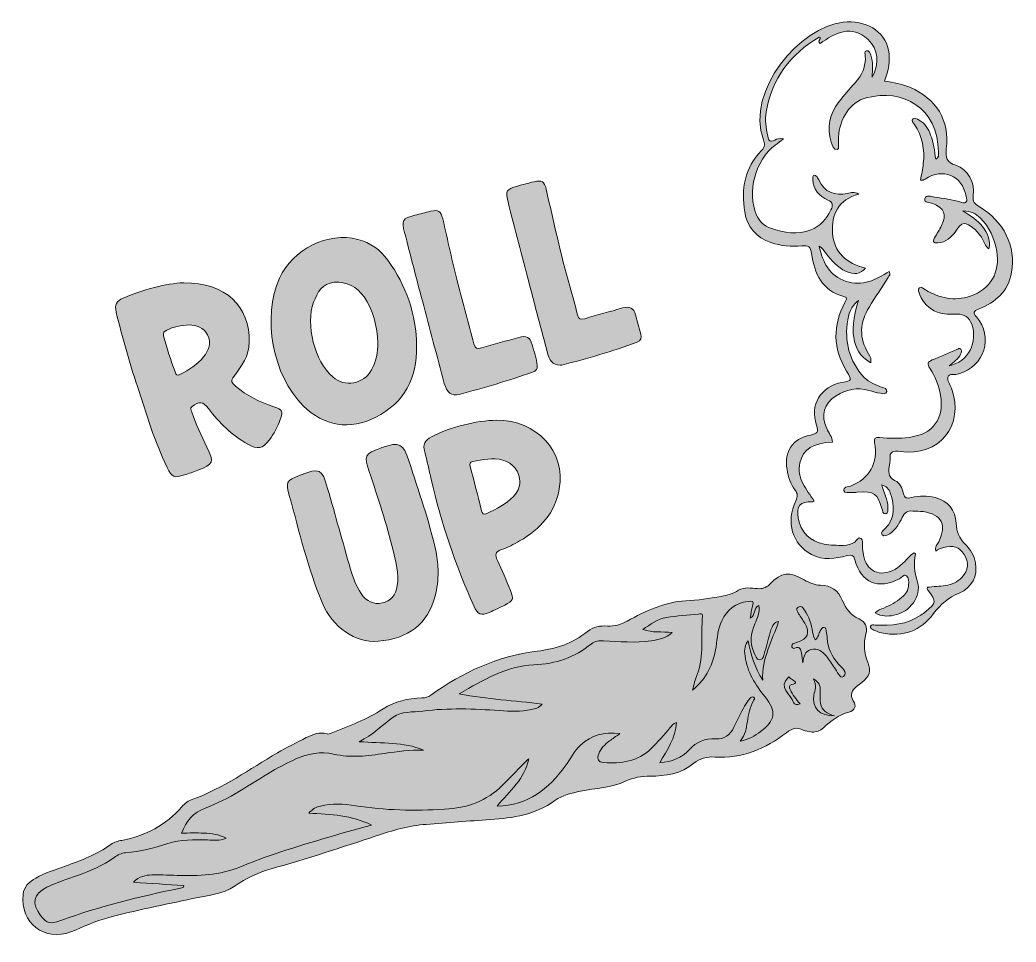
# Model space of a CAD drawing. Extents: x 539 to 1488, y -1358 to -479.
import ezdxf

# ---------------------------------------------------------------- set-up
doc = ezdxf.new("R2010")
doc.units = 0
doc.header["$MEASUREMENT"] = 0
doc.layers.add('katman 1', color=7, linetype='Continuous')

# ---------------------------------------------------------------- blocks, each defined once
blk = doc.blocks.new('block 2')
at = {"layer": 'katman 1', "true_color": 0x010101}
h = blk.add_hatch(color=18, dxfattribs=at)
h.dxf.hatch_style = 2
edge = h.paths.add_edge_path()
edge.add_spline(control_points=[(1397.42, -631.82), (1398.29, -626.6), (1399.4, -621.37), (1399.98, -616.07), (1401.45, -602.72), (1399.17, -590.16), (1391.59, -578.78), (1390.54, -577.21), (1388.2, -575.14), (1390.18, -573.32), (1391.88, -571.76), (1394.14, -573.61), (1395.97, -574.59), (1401.77, -577.68), (1404.72, -583.02), (1406.99, -588.85), (1409.84, -596.17), (1410.73, -603.93), (1411.79, -612.02), (1415.14, -610.37), (1414.47, -607.49), (1414.44, -605.23), (1413.86, -562.87), (1380.6, -544.18), (1345.55, -553.41), (1330.42, -557.39), (1320.15, -572.98), (1319.17, -590.94), (1319.09, -592.36), (1319.27, -593.8), (1319.06, -595.19), (1318.66, -597.84), (1320.44, -602.36), (1317.83, -602.75), (1314.29, -603.28), (1313.27, -598.61), (1312.3, -595.71), (1307.54, -581.48), (1310.92, -568.61), (1319.82, -557.05), (1324.58, -550.86), (1329.63, -544.87), (1334.95, -539.16), (1341.78, -531.83), (1345.29, -523.49), (1344.75, -513.42), (1344.66, -511.79), (1343.45, -509.05), (1345.94, -508.58), (1348.51, -508.08), (1349.19, -510.97), (1349.89, -512.83), (1352.34, -519.29), (1351.44, -526.13), (1351.31, -533.74), (1358.53, -520.85), (1357.17, -507.03), (1347.43, -497.98), (1331.08, -482.8), (1316.06, -491.78), (1301.6, -501.66), (1298.65, -499.29), (1302.51, -497.83), (1301.8, -495.94), (1301.41, -495.86), (1300.89, -495.58), (1300.63, -495.74), (1273.15, -511.76), (1255.86, -535.09), (1250.22, -566.61), (1248.83, -574.42), (1250.34, -582.12), (1251.79, -589.84), (1252.65, -594.36), (1254, -596.06), (1258.63, -593.65), (1260.6, -592.62), (1262.94, -591.59), (1266.83, -592.51), (1263.72, -594.85), (1261.3, -596.66), (1258.88, -598.49), (1239.84, -612.94), (1231.84, -643.12), (1241.18, -665.15), (1243.82, -671.37), (1248.17, -675.54), (1254.68, -677.77), (1267.28, -682.1), (1279.95, -684.18), (1292.79, -679.27), (1301.86, -675.8), (1307.73, -668.88), (1311.99, -660.29), (1314.19, -655.85), (1313.93, -653.17), (1309.06, -650.8), (1301.07, -646.9), (1294.82, -641.28), (1294.83, -631.37), (1294.83, -629.91), (1293.87, -627.71), (1296.21, -627.22), (1297.75, -626.9), (1298.52, -628.54), (1299.31, -629.7), (1299.71, -630.28), (1300.16, -630.85), (1300.45, -631.48), (1305.9, -643.59), (1315.39, -646.97), (1327.84, -644.45), (1330.93, -643.82), (1334.2, -642.75), (1338.66, -645.06), (1318.83, -650.2), (1312.44, -664.93), (1313.55, -682.08), (1314.74, -700.5), (1326.87, -711.5), (1344.97, -715.68), (1340.07, -721.35), (1334.23, -722.31), (1326.43, -718.85), (1318.13, -715.16), (1312.64, -708.27), (1307.04, -701.53), (1305.26, -699.4), (1304.2, -696.62), (1300.89, -694.82), (1304.22, -710.5), (1310.73, -722.91), (1326.36, -728.3), (1341.83, -733.63), (1354.9, -726.67), (1367.51, -718.88), (1369.38, -721.95), (1367.33, -723.14), (1366.45, -724.54), (1360.53, -733.94), (1354.42, -743.23), (1348.57, -752.67), (1339.43, -767.41), (1338.41, -782.32), (1347.84, -797.45), (1350.23, -801.28), (1350.03, -801.41), (1350.1, -805.87), (1335.31, -798.71), (1327.26, -779.23), (1338.32, -746.52), (1333.76, -749.5), (1329.28, -756.53), (1327.97, -764.83), (1324.71, -785.52), (1329.08, -804.2), (1343.69, -819.9), (1348.42, -824.98), (1354.75, -826.96), (1360.89, -829.4), (1362.75, -830.14), (1365.8, -830.51), (1365.22, -833.19), (1364.52, -836.44), (1361.37, -835.31), (1359.22, -834.93), (1355.5, -834.29), (1351.81, -833.39), (1348.21, -832.26), (1336.93, -828.71), (1326.68, -831.36), (1317.09, -837.4), (1304.99, -845.03), (1302.11, -855.49), (1308.05, -868.57), (1309.96, -872.78), (1313.1, -876.51), (1313.58, -881.41), (1295.39, -882.15), (1285.26, -888.42), (1282.38, -901.18), (1279.03, -916.06), (1288.78, -926.54), (1296.06, -937.81), (1295, -938.18), (1294.56, -938.48), (1294.14, -938.46), (1282.67, -937.93), (1279.01, -942.15), (1280.84, -953.86), (1282.91, -967.17), (1292.1, -976.36), (1305.55, -978.66), (1311.64, -979.7), (1317.78, -980.07), (1323.94, -979.9), (1327.78, -979.8), (1331.37, -978.8), (1334.69, -976.71), (1336.71, -975.44), (1337.9, -971.46), (1340.79, -973.28), (1343.03, -974.68), (1341.59, -978.12), (1341.93, -980.63), (1342.3, -983.45), (1342.41, -986.3), (1342.89, -989.09), (1345.54, -1004.55), (1358.98, -1010.69), (1372.74, -1002.93), (1380.03, -998.82), (1384.62, -991.57), (1391.31, -986.9), (1391.94, -987.46), (1392.55, -987.79), (1392.52, -988.01), (1390.88, -997.83), (1391.34, -1004.29), (1394.51, -1015.07), (1398.36, -1028.15), (1387.44, -1043.55), (1372.02, -1046.55), (1366.02, -1047.72), (1360.03, -1047.79), (1354, -1044.31), (1356.5, -1041.35), (1359.58, -1040.78), (1362.27, -1039.61), (1368.37, -1036.97), (1374.3, -1034.03), (1379.37, -1029.66), (1383.05, -1026.5), (1385.79, -1022.73), (1386.01, -1017.6), (1386.14, -1014.46), (1386.22, -1010.77), (1383.86, -1008.94), (1381.53, -1007.14), (1379.41, -1010.56), (1377.29, -1011.68), (1357.03, -1022.42), (1340.71, -1015.78), (1334.75, -993.7), (1333.45, -988.88), (1331.68, -988.69), (1327.55, -989.7), (1316.2, -992.49), (1304.7, -994.53), (1293.62, -988.65), (1275.15, -978.85), (1268.75, -957.66), (1278.5, -937.31), (1280.4, -933.32), (1280.42, -930.78), (1277.89, -927.26), (1273.72, -921.44), (1271.26, -914.79), (1270.18, -907.63), (1267.52, -890.07), (1275.03, -878.43), (1292.38, -874.76), (1298.54, -873.46), (1300.85, -872.57), (1298.25, -865.29), (1291.38, -846.1), (1302.35, -828.46), (1322.51, -824.57), (1332.49, -822.64), (1332.21, -822.81), (1326.78, -813.75), (1313.94, -792.31), (1313.51, -770.42), (1325.26, -748.34), (1326.43, -746.14), (1328.88, -743.87), (1324.3, -742.65), (1303.44, -737.08), (1296.19, -720.92), (1293.59, -701.87), (1292.68, -695.28), (1290.2, -693.94), (1284.25, -694.45), (1274.29, -695.31), (1264.37, -694.65), (1254.8, -691.31), (1240.81, -686.44), (1232.07, -676.57), (1229.83, -662.14), (1226.47, -640.44), (1229.53, -620), (1245.97, -603.64), (1249.32, -600.3), (1249.04, -596.94), (1247.7, -593.33), (1230.43, -546.45), (1283.09, -485.49), (1323.52, -481.34), (1344.77, -479.16), (1363.16, -489.32), (1366.8, -507.85), (1368.75, -517.78), (1366.66, -527.58), (1363.17, -537.38), (1371.43, -538.82), (1379.53, -540.08), (1387.19, -543.38), (1412.61, -554.35), (1425.06, -574.46), (1421.93, -602.01), (1420.98, -610.36), (1422.19, -614.7), (1430.85, -617.69), (1442.69, -621.77), (1449.4, -633.93), (1447.63, -646.73), (1446.85, -652.38), (1448.83, -654.48), (1453.16, -657.03), (1476.72, -670.9), (1488.39, -695.03), (1484.14, -719.68), (1480.97, -738.1), (1468.79, -748.37), (1452.55, -754.8), (1447.76, -756.69), (1447.36, -758.16), (1450.61, -762.03), (1467.02, -781.55), (1458.33, -809.14), (1433.82, -816.55), (1430.22, -817.64), (1424.61, -815.65), (1423.4, -819.63), (1422.52, -822.53), (1425.54, -826.61), (1426.82, -830.17), (1439.61, -865.6), (1415.32, -895.74), (1377.92, -890.55), (1371.34, -889.63), (1367.39, -890.11), (1368.45, -898.09), (1368.66, -899.66), (1367.94, -901.35), (1367.78, -902.99), (1367.23, -908.89), (1365.4, -914.77), (1373.29, -918.27), (1377.46, -920.12), (1380.04, -925.24), (1380.91, -929.84), (1381.92, -935.23), (1384.56, -935.23), (1388.75, -934.33), (1396.21, -932.72), (1403.73, -932.24), (1411.24, -934.26), (1423.43, -937.55), (1430.81, -946.13), (1431.29, -958.65), (1431.59, -966.69), (1434.25, -973.29), (1440, -978.89), (1445.01, -983.77), (1448.55, -989.61), (1449.69, -996.65), (1451.79, -1009.59), (1446.65, -1019.96), (1434.14, -1025.31), (1424, -1029.65), (1416.49, -1036.08), (1409.83, -1044.95), (1397.58, -1061.27), (1380.64, -1067.61), (1360.3, -1063.37), (1357.79, -1062.85), (1355.35, -1061.78), (1353.01, -1060.68), (1351.44, -1059.94), (1349.1, -1059.06), (1349.79, -1056.85), (1350.43, -1054.78), (1352.68, -1055.88), (1354.21, -1055.94), (1369.55, -1056.5), (1384.55, -1055.58), (1397.72, -1046.33), (1399.26, -1045.24), (1400.82, -1044.16), (1402.28, -1042.96), (1412.47, -1034.6), (1412.63, -1033.36), (1404.99, -1023.13), (1404.31, -1022.22), (1403.36, -1021.38), (1403.84, -1019.79), (1409.56, -1019.28), (1415.38, -1018.92), (1421.16, -1018.2), (1427.19, -1017.44), (1432.48, -1015), (1436.67, -1010.4), (1443.07, -1003.38), (1443.83, -996.27), (1438.91, -988.45), (1434.39, -981.27), (1428.4, -979.3), (1419.18, -982.03), (1416.7, -982.77), (1414.08, -983.27), (1411.86, -985.53), (1410.43, -981.47), (1413.37, -979.07), (1414.69, -976.39), (1422.59, -960.22), (1417.62, -950.4), (1399.84, -947.75), (1396.59, -947.27), (1393.22, -947.52), (1389.93, -947.2), (1385.04, -946.71), (1382.07, -948.68), (1379.97, -953.2), (1377.17, -959.21), (1373.66, -964.89), (1368.04, -968.82), (1365.84, -970.36), (1362.8, -971.82), (1360.88, -969.76), (1358.59, -967.3), (1362.05, -965.61), (1363.46, -964.21), (1373.79, -953.96), (1372.57, -942.1), (1368.47, -929.88), (1367.27, -926.31), (1364.78, -923.55), (1360.46, -922.08), (1362.32, -929.63), (1366.2, -936.12), (1366.23, -943.58), (1366.24, -945.91), (1366.86, -949.24), (1364.26, -949.8), (1361.1, -950.48), (1361.27, -946.64), (1360.62, -944.74), (1355.97, -931.04), (1354.19, -927.8), (1336.83, -929.31), (1336.12, -929.37), (1335.41, -929.4), (1334.7, -929.43), (1333.75, -929.46), (1332.8, -929.56), (1331.86, -929.48), (1329.14, -929.26), (1324.88, -930.49), (1324.26, -927.6), (1323.5, -924.01), (1328.13, -924.28), (1330.51, -923.37), (1348.69, -916.43), (1357.21, -901.49), (1353.57, -881.99), (1352.74, -877.54), (1354.06, -876.66), (1358.31, -877.11), (1367.75, -878.11), (1377.27, -878.1), (1386.68, -876.95), (1409.28, -874.18), (1420.19, -859.19), (1416.42, -836.63), (1414.87, -827.38), (1411.2, -818.94), (1406.18, -811.14), (1403.66, -807.22), (1403.95, -804.99), (1408.41, -803.19), (1416.3, -800.01), (1424.07, -796.55), (1431.91, -793.24), (1433.11, -792.74), (1434.39, -791.46), (1435.69, -792.99), (1436.98, -794.51), (1436.28, -796.11), (1435.59, -797.64), (1433.4, -802.57), (1428.69, -805.08), (1424.52, -808.69), (1443.12, -805.42), (1452.16, -785.48), (1446.11, -769.19), (1443.66, -762.6), (1439.3, -759.39), (1432.13, -759.61), (1425.77, -759.81), (1419.34, -760.08), (1413.22, -757.57), (1405.37, -754.35), (1399.79, -748.9), (1396.58, -741.05), (1395.68, -738.84), (1394.48, -736.03), (1396.41, -734.4), (1398.3, -732.8), (1400.22, -735.41), (1401.94, -736.41), (1415.43, -744.23), (1429.52, -747.56), (1444.77, -742.35), (1464.04, -735.78), (1473.44, -719.71), (1469.94, -699.64), (1467.82, -687.45), (1463.14, -676.52), (1454.19, -667.75), (1450.25, -663.88), (1445.68, -661.15), (1437.75, -661.18), (1445.5, -666.14), (1451.77, -670.11), (1456.27, -676.01), (1460.89, -682.07), (1464.41, -688.55), (1462.43, -697.28), (1458.8, -694.53), (1458.03, -690.66), (1456.12, -687.6), (1453.98, -684.16), (1451.66, -680.9), (1448.6, -678.25), (1440.29, -671.03), (1436.64, -671.48), (1430.88, -680.43), (1426.82, -686.72), (1421.5, -691.01), (1413.76, -691.66), (1409.61, -692), (1408.46, -690.5), (1410.69, -686.78), (1413, -682.93), (1415.5, -679.16), (1417.43, -675.13), (1422.59, -664.37), (1420.01, -658.6), (1408.92, -654.09), (1406.18, -652.97), (1400.54, -653.52), (1401.48, -649.46), (1402.48, -645.14), (1407.44, -647.7), (1410.61, -648.09), (1419.06, -649.12), (1427.52, -650.29), (1435.66, -652.88), (1441.79, -654.84), (1441.94, -651.79), (1440.95, -647.24), (1436.59, -627.2), (1419.14, -619.89), (1401.63, -630.83), (1400.4, -631.59), (1399.26, -632.39), (1397.42, -631.82)], knot_values=[0, 0, 0, 0, 1, 1, 1, 2, 2, 2, 3, 3, 3, 4, 4, 4, 5, 5, 5, 6, 6, 6, 7, 7, 7, 8, 8, 8, 9, 9, 9, 10, 10, 10, 11, 11, 11, 12, 12, 12, 13, 13, 13, 14, 14, 14, 15, 15, 15, 16, 16, 16, 17, 17, 17, 18, 18, 18, 19, 19, 19, 20, 20, 20, 21, 21, 21, 22, 22, 22, 23, 23, 23, 24, 24, 24, 25, 25, 25, 26, 26, 26, 27, 27, 27, 28, 28, 28, 29, 29, 29, 30, 30, 30, 31, 31, 31, 32, 32, 32, 33, 33, 33, 34, 34, 34, 35, 35, 35, 36, 36, 36, 37, 37, 37, 38, 38, 38, 39, 39, 39, 40, 40, 40, 41, 41, 41, 42, 42, 42, 43, 43, 43, 44, 44, 44, 45, 45, 45, 46, 46, 46, 47, 47, 47, 48, 48, 48, 49, 49, 49, 50, 50, 50, 51, 51, 51, 52, 52, 52, 53, 53, 53, 54, 54, 54, 55, 55, 55, 56, 56, 56, 57, 57, 57, 58, 58, 58, 59, 59, 59, 60, 60, 60, 61, 61, 61, 62, 62, 62, 63, 63, 63, 64, 64, 64, 65, 65, 65, 66, 66, 66, 67, 67, 67, 68, 68, 68, 69, 69, 69, 70, 70, 70, 71, 71, 71, 72, 72, 72, 73, 73, 73, 74, 74, 74, 75, 75, 75, 76, 76, 76, 77, 77, 77, 78, 78, 78, 79, 79, 79, 80, 80, 80, 81, 81, 81, 82, 82, 82, 83, 83, 83, 84, 84, 84, 85, 85, 85, 86, 86, 86, 87, 87, 87, 88, 88, 88, 89, 89, 89, 90, 90, 90, 91, 91, 91, 92, 92, 92, 93, 93, 93, 94, 94, 94, 95, 95, 95, 96, 96, 96, 97, 97, 97, 98, 98, 98, 99, 99, 99, 100, 100, 100, 101, 101, 101, 102, 102, 102, 103, 103, 103, 104, 104, 104, 105, 105, 105, 106, 106, 106, 107, 107, 107, 108, 108, 108, 109, 109, 109, 110, 110, 110, 111, 111, 111, 112, 112, 112, 113, 113, 113, 114, 114, 114, 115, 115, 115, 116, 116, 116, 117, 117, 117, 118, 118, 118, 119, 119, 119, 120, 120, 120, 121, 121, 121, 122, 122, 122, 123, 123, 123, 124, 124, 124, 125, 125, 125, 126, 126, 126, 127, 127, 127, 128, 128, 128, 129, 129, 129, 130, 130, 130, 131, 131, 131, 132, 132, 132, 133, 133, 133, 134, 134, 134, 135, 135, 135, 136, 136, 136, 137, 137, 137, 138, 138, 138, 139, 139, 139, 140, 140, 140, 141, 141, 141, 142, 142, 142, 143, 143, 143, 144, 144, 144, 145, 145, 145, 146, 146, 146, 147, 147, 147, 148, 148, 148, 149, 149, 149, 150, 150, 150, 151, 151, 151, 152, 152, 152, 153, 153, 153, 154, 154, 154, 155, 155, 155, 156, 156, 156, 157, 157, 157, 158, 158, 158, 159, 159, 159, 160, 160, 160, 161, 161, 161, 162, 162, 162, 163, 163, 163, 164, 164, 164, 165, 165, 165, 166, 166, 166, 167, 167, 167, 168, 168, 168, 169, 169, 169, 170, 170, 170, 171, 171, 171, 172, 172, 172, 173, 173, 173, 174, 174, 174, 175, 175, 175, 176, 176, 176, 177, 177, 177, 178, 178, 178, 179, 179, 179, 180, 180, 180, 181, 181, 181, 182, 182, 182, 183, 183, 183, 184, 184, 184, 185, 185, 185, 186, 186, 186, 187, 187, 187, 188, 188, 188, 189, 189, 189, 189], degree=3, periodic=1)
at = {"layer": 'katman 1', "true_color": 0xffffff}
h = blk.add_hatch(color=7, dxfattribs=at)
h.dxf.hatch_style = 2
edge = h.paths.add_edge_path()
edge.add_spline(control_points=[(1054.06, -808.16), (1046.18, -808.35), (1043.59, -802.85), (1041.93, -796.61), (1036.03, -774.45), (1030.19, -752.28), (1024.4, -730.09), (1017.65, -704.25), (1010.94, -678.39), (1004.3, -652.52), (1001.67, -642.28), (1003.06, -640.08), (1013.27, -637.45), (1018.53, -636.09), (1023.77, -634.67), (1029.07, -633.47), (1036.87, -631.7), (1038.75, -632.77), (1040.6, -640.58), (1047.91, -671.4), (1054.52, -702.39), (1063.09, -732.91), (1065.65, -742.02), (1068.36, -751.09), (1070.55, -760.28), (1071.6, -764.68), (1073.41, -765.06), (1077.38, -763.87), (1089.36, -760.25), (1101.52, -757.21), (1113.53, -753.65), (1120.1, -751.71), (1124.07, -753.66), (1125.82, -760.28), (1127.46, -766.44), (1129.32, -772.54), (1130.78, -778.74), (1131.53, -781.91), (1131.01, -784.99), (1127.35, -786.33), (1103.8, -794.95), (1079.75, -801.92), (1055.47, -808.14), (1055.03, -808.26), (1054.53, -808.16), (1054.06, -808.16)], knot_values=[0, 0, 0, 0, 1, 1, 1, 2, 2, 2, 3, 3, 3, 4, 4, 4, 5, 5, 5, 6, 6, 6, 7, 7, 7, 8, 8, 8, 9, 9, 9, 10, 10, 10, 11, 11, 11, 12, 12, 12, 13, 13, 13, 14, 14, 14, 15, 15, 15, 15], degree=3, periodic=1)
h = blk.add_hatch(color=7, dxfattribs=at)
h.dxf.hatch_style = 2
edge = h.paths.add_edge_path()
edge.add_spline(control_points=[(1032.13, -808.64), (1032.75, -811.63), (1030.87, -813.63), (1027.56, -814.83), (1004.66, -823.12), (981.23, -829.69), (957.74, -836.03), (950.6, -837.95), (945.94, -834.16), (943.62, -825.6), (936.53, -799.38), (929.58, -773.12), (922.67, -746.85), (916.96, -725.15), (911.37, -703.42), (905.74, -681.7), (902.74, -670.16), (903.75, -668.47), (915.47, -665.36), (920.49, -664.03), (925.5, -662.6), (930.57, -661.49), (938.26, -659.8), (940.3, -661.07), (942.1, -668.74), (946.91, -689.22), (951.32, -709.8), (956.43, -730.2), (961.24, -749.44), (966.95, -768.46), (971.76, -787.7), (973.01, -792.7), (975.04, -792.89), (979.12, -791.7), (990.91, -788.27), (1002.76, -785.04), (1014.61, -781.81), (1022.21, -779.74), (1025.2, -781.21), (1027.27, -788.69), (1029.04, -795.04), (1031.76, -801.17), (1032.13, -808.64)], knot_values=[0, 0, 0, 0, 1, 1, 1, 2, 2, 2, 3, 3, 3, 4, 4, 4, 5, 5, 5, 6, 6, 6, 7, 7, 7, 8, 8, 8, 9, 9, 9, 10, 10, 10, 11, 11, 11, 12, 12, 12, 13, 13, 13, 14, 14, 14, 14], degree=3, periodic=1)
h = blk.add_hatch(color=7, dxfattribs=at)
h.dxf.hatch_style = 2
edge = h.paths.add_edge_path()
edge.add_spline(control_points=[(917.24, -790.06), (916.85, -759.84), (907.38, -732.55), (889.77, -708.12), (882.69, -698.3), (873.2, -691.42), (861.23, -688.26), (833.03, -680.82), (799.07, -697.61), (786.52, -725.3), (769.73, -762.33), (780.15, -818.2), (809.2, -846.9), (828.89, -866.35), (853.63, -870.46), (878.22, -857.83), (905.69, -843.72), (918.07, -820.67), (917.24, -790.06)], knot_values=[0, 0, 0, 0, 1, 1, 1, 2, 2, 2, 3, 3, 3, 4, 4, 4, 5, 5, 5, 6, 6, 6, 6], degree=3, periodic=1)
edge = h.paths.add_edge_path()
edge.add_spline(control_points=[(874.29, -812.64), (866.59, -826.29), (848.91, -829.48), (837.27, -819.45), (820.27, -804.8), (810.97, -768.9), (819.09, -748.27), (822.71, -739.07), (827.33, -729.98), (838.72, -729.23), (850.55, -728.45), (860.37, -733.27), (867.23, -743.21), (875.06, -754.56), (880.16, -772.05), (880.16, -786.72), (880.32, -795.84), (878.82, -804.63), (874.29, -812.64)], knot_values=[0, 0, 0, 0, 1, 1, 1, 2, 2, 2, 3, 3, 3, 4, 4, 4, 5, 5, 5, 6, 6, 6, 6], degree=3, periodic=1)
h = blk.add_hatch(color=7, dxfattribs=at)
h.dxf.hatch_style = 2
edge = h.paths.add_edge_path()
edge.add_spline(control_points=[(781.23, -847.74), (767.72, -843.57), (755.51, -837.18), (744.6, -828.14), (740.98, -825.14), (739.83, -823.24), (743.26, -818.71), (750.51, -809.15), (757.59, -799.31), (757.79, -786.33), (758.33, -752.13), (735.34, -729.46), (695.29, -729.66), (678.17, -730.24), (657.56, -735.91), (637.57, -744.33), (631.4, -746.93), (629.3, -750.7), (630.96, -757.63), (636.68, -781.55), (643.52, -805.15), (651.22, -828.49), (659.79, -854.49), (667.37, -880.89), (679.46, -905.61), (684.21, -915.34), (686.01, -915.94), (696.09, -912.75), (700.37, -911.4), (704.65, -910), (708.82, -908.33), (723.83, -902.33), (724.43, -900.83), (717.32, -886.22), (712.04, -875.39), (707.02, -864.45), (703.17, -853.02), (702.57, -851.23), (700.71, -849.56), (703.35, -847.5), (709.76, -842.47), (713.82, -842.72), (718.77, -849.35), (729.08, -863.16), (741.23, -874.88), (756.26, -883.49), (765.58, -888.82), (770.44, -887.93), (776.89, -879.39), (781.33, -873.5), (784.64, -866.95), (787.3, -860.1), (790.36, -852.25), (789.46, -850.28), (781.23, -847.74)], knot_values=[0, 0, 0, 0, 1, 1, 1, 2, 2, 2, 3, 3, 3, 4, 4, 4, 5, 5, 5, 6, 6, 6, 7, 7, 7, 8, 8, 8, 9, 9, 9, 10, 10, 10, 11, 11, 11, 12, 12, 12, 13, 13, 13, 14, 14, 14, 15, 15, 15, 16, 16, 16, 17, 17, 17, 18, 18, 18, 18], degree=3, periodic=1)
edge = h.paths.add_edge_path()
edge.add_spline(control_points=[(714.14, -800.34), (708.25, -807.68), (700.5, -812.58), (692.23, -816.85), (689.09, -818.47), (688.07, -817.23), (687.08, -814.63), (682.79, -803.37), (679.32, -791.86), (676.2, -780.22), (675.33, -776.98), (676.87, -776.06), (679.11, -774.91), (685.54, -771.6), (692.35, -769.97), (700.53, -769.84), (707.15, -770.28), (714.33, -771.82), (718.08, -779.36), (721.96, -787.16), (719.16, -794.09), (714.14, -800.34)], knot_values=[0, 0, 0, 0, 1, 1, 1, 2, 2, 2, 3, 3, 3, 4, 4, 4, 5, 5, 5, 6, 6, 6, 7, 7, 7, 7], degree=3, periodic=1)
h = blk.add_hatch(color=7, dxfattribs=at)
h.dxf.hatch_style = 2
edge = h.paths.add_edge_path()
edge.add_spline(control_points=[(993.44, -860.67), (974.64, -860.71), (947.89, -867.65), (931.38, -876.39), (925.23, -879.64), (922.89, -883.71), (924.92, -890.75), (927.41, -899.36), (928.97, -908.24), (931.05, -916.97), (940.93, -958.44), (954.03, -998.84), (971.72, -1037.68), (975.53, -1046.05), (978.23, -1047.27), (986.56, -1043.73), (991.55, -1041.61), (996.46, -1039.26), (1001.31, -1036.82), (1009.11, -1032.9), (1009.89, -1031.04), (1006.56, -1022.84), (1002.66, -1013.21), (998.73, -1003.57), (994.26, -994.21), (991.73, -988.9), (991.78, -986.05), (998.11, -983.95), (1004.1, -981.96), (1009.79, -978.82), (1015.31, -975.67), (1034.9, -964.5), (1049.34, -948.79), (1053.2, -926.08), (1059.28, -890.25), (1031.67, -860.57), (993.44, -860.67)], knot_values=[0, 0, 0, 0, 1, 1, 1, 2, 2, 2, 3, 3, 3, 4, 4, 4, 5, 5, 5, 6, 6, 6, 7, 7, 7, 8, 8, 8, 9, 9, 9, 10, 10, 10, 11, 11, 11, 12, 12, 12, 12], degree=3, periodic=1)
edge = h.paths.add_edge_path()
edge.add_spline(control_points=[(1009.5, -933.32), (1002.41, -940.96), (993.2, -945.18), (984, -949.49), (980.97, -950.91), (979.92, -949.84), (979.19, -946.88), (975.65, -932.71), (971.96, -918.58), (968.27, -904.44), (967.65, -902.06), (967.64, -900.57), (970.71, -899.96), (980.23, -898.05), (989.72, -896.02), (999.39, -898.61), (1008.87, -901.15), (1015.47, -909.77), (1015.56, -919.41), (1015.43, -924.87), (1013.17, -929.37), (1009.5, -933.32)], knot_values=[0, 0, 0, 0, 1, 1, 1, 2, 2, 2, 3, 3, 3, 4, 4, 4, 5, 5, 5, 6, 6, 6, 7, 7, 7, 7], degree=3, periodic=1)
h = blk.add_hatch(color=7, dxfattribs=at)
h.dxf.hatch_style = 2
edge = h.paths.add_edge_path()
edge.add_spline(control_points=[(937.82, -1004.83), (937.73, -1013.11), (936.73, -1020.85), (934.81, -1028.43), (928.33, -1054.11), (909.26, -1069.12), (880.58, -1071.26), (858.58, -1072.91), (837.12, -1058.37), (827.12, -1034.24), (813.61, -1001.64), (805.55, -967.32), (796.16, -933.43), (792.22, -919.23), (792.71, -918.58), (806.36, -913.1), (824.89, -905.66), (827.08, -906.71), (832.44, -925.62), (839.71, -951.29), (846.9, -976.98), (854.27, -1002.63), (856.62, -1010.81), (859.7, -1018.77), (864.45, -1025.92), (869.51, -1033.55), (876.54, -1036.53), (884.46, -1034.73), (892.51, -1032.9), (897.57, -1027.49), (898.8, -1018.28), (900.33, -1006.8), (897.4, -995.71), (894.72, -984.7), (888.52, -959.19), (880.42, -934.25), (871.88, -909.45), (866.83, -894.75), (867.96, -892.51), (882.87, -887.21), (883.31, -887.06), (883.72, -886.81), (884.17, -886.66), (901.05, -881), (904.36, -882.59), (909.84, -899.4), (919.2, -928.13), (929.24, -956.66), (935.77, -986.25), (937.15, -992.51), (937.55, -998.88), (937.82, -1004.83)], knot_values=[0, 0, 0, 0, 1, 1, 1, 2, 2, 2, 3, 3, 3, 4, 4, 4, 5, 5, 5, 6, 6, 6, 7, 7, 7, 8, 8, 8, 9, 9, 9, 10, 10, 10, 11, 11, 11, 12, 12, 12, 13, 13, 13, 14, 14, 14, 15, 15, 15, 16, 16, 16, 17, 17, 17, 17], degree=3, periodic=1)
at = {"layer": 'katman 1', "true_color": 0x010101}
h = blk.add_hatch(color=18, dxfattribs=at)
h.dxf.hatch_style = 2
edge = h.paths.add_edge_path()
edge.add_spline(control_points=[(1293.66, -1157.8), (1290.9, -1157.2), (1287.84, -1157.16), (1285.43, -1155.9), (1279.34, -1152.7), (1274.84, -1154.47), (1269.62, -1158.4), (1249.49, -1173.57), (1227.46, -1183.55), (1201.36, -1181.63), (1194.1, -1181.1), (1186.86, -1182.94), (1181.31, -1187.53), (1168.97, -1197.74), (1154.6, -1199.93), (1139.43, -1199.77), (1131.31, -1199.69), (1123.82, -1201.24), (1116.24, -1204.69), (1102.77, -1210.82), (1087.77, -1211.23), (1073.44, -1214.19), (1064.81, -1215.98), (1056.01, -1217.86), (1048.93, -1223.05), (1030.44, -1236.58), (1009.23, -1239.79), (987.27, -1241.2), (966.96, -1242.51), (946.69, -1244.35), (926.38, -1245.78), (909.94, -1246.94), (894.32, -1251.52), (878.83, -1256.71), (845.66, -1267.82), (812.44, -1278.72), (778.74, -1288.15), (766.39, -1291.61), (754.83, -1296.99), (744.23, -1304.36), (732.1, -1312.78), (717.56, -1313.48), (703.79, -1316.48), (676.53, -1322.42), (649.15, -1327.8), (622.18, -1335.01), (610.22, -1338.21), (599.23, -1343.73), (587.8, -1348.19), (562.77, -1357.96), (539.25, -1339.56), (542.22, -1312.61), (543.07, -1304.88), (548.16, -1300.48), (554.3, -1297.04), (563.21, -1292.05), (572.95, -1289), (582.5, -1285.56), (597.64, -1280.11), (612.67, -1274.47), (625.85, -1264.92), (628.99, -1262.65), (632.69, -1261.74), (636.42, -1261.01), (658.96, -1256.64), (678.26, -1246.47), (693.51, -1229.08), (696.38, -1225.8), (699.92, -1223.14), (703.86, -1221.76), (733.18, -1211.45), (758.02, -1193.03), (784.57, -1177.7), (793.57, -1172.51), (802.82, -1167.73), (812.14, -1163.13), (818.26, -1160.1), (824.58, -1157.18), (831.84, -1159.65), (832.97, -1160.03), (834.61, -1159.38), (835.87, -1158.86), (852.68, -1151.93), (869.84, -1145.87), (885.22, -1135.79), (896.37, -1128.48), (909.06, -1125.62), (922.31, -1125.32), (925.49, -1125.25), (928.16, -1124.52), (930.84, -1122.59), (961.24, -1100.71), (994.32, -1085.46), (1031.95, -1080.8), (1049.46, -1078.63), (1066.11, -1073.47), (1080.17, -1061.88), (1085.49, -1057.49), (1092.28, -1056.35), (1098.97, -1056.79), (1105.89, -1057.25), (1111.83, -1055.33), (1117.79, -1052.09), (1135.29, -1042.58), (1153.09, -1033.91), (1173.58, -1032.74), (1184.91, -1032.1), (1196.2, -1030.7), (1207.37, -1028.53), (1213.19, -1027.39), (1218.78, -1025.86), (1223.95, -1022.65), (1229.55, -1019.18), (1235.99, -1020.79), (1242.04, -1021.12), (1246.59, -1021.38), (1249.92, -1020.56), (1253.35, -1017.17), (1265.47, -1005.17), (1271.89, -1004.47), (1286.59, -1012.87), (1291.39, -1015.62), (1296.29, -1017.74), (1301.9, -1017.86), (1311.98, -1018.08), (1318.99, -1023.05), (1322.82, -1032.16), (1326.14, -1040.06), (1330.53, -1046.44), (1338.88, -1050.03), (1344.65, -1052.51), (1347.06, -1057.93), (1345.35, -1064.24), (1342.84, -1073.5), (1343.4, -1082.25), (1347, -1091.25), (1350.47, -1099.92), (1348.7, -1104.54), (1341.54, -1110.6), (1339.91, -1111.97), (1338.15, -1113.18), (1336.47, -1114.48), (1331.81, -1118.1), (1329.72, -1122.19), (1333.31, -1127.9), (1336.64, -1133.2), (1334.79, -1137.38), (1329.08, -1138.79), (1319.27, -1141.21), (1312.04, -1147.39), (1304.78, -1153.72), (1301.62, -1156.47), (1298.02, -1158.04), (1293.66, -1157.8)], knot_values=[0, 0, 0, 0, 1, 1, 1, 2, 2, 2, 3, 3, 3, 4, 4, 4, 5, 5, 5, 6, 6, 6, 7, 7, 7, 8, 8, 8, 9, 9, 9, 10, 10, 10, 11, 11, 11, 12, 12, 12, 13, 13, 13, 14, 14, 14, 15, 15, 15, 16, 16, 16, 17, 17, 17, 18, 18, 18, 19, 19, 19, 20, 20, 20, 21, 21, 21, 22, 22, 22, 23, 23, 23, 24, 24, 24, 25, 25, 25, 26, 26, 26, 27, 27, 27, 28, 28, 28, 29, 29, 29, 30, 30, 30, 31, 31, 31, 32, 32, 32, 33, 33, 33, 34, 34, 34, 35, 35, 35, 36, 36, 36, 37, 37, 37, 38, 38, 38, 39, 39, 39, 40, 40, 40, 41, 41, 41, 42, 42, 42, 43, 43, 43, 44, 44, 44, 45, 45, 45, 46, 46, 46, 47, 47, 47, 48, 48, 48, 49, 49, 49, 50, 50, 50, 51, 51, 51, 51], degree=3, periodic=1)
at = {"layer": 'katman 1', "true_color": 0xffe0a3}
h = blk.add_hatch(color=41, dxfattribs=at)
h.dxf.hatch_style = 2
edge = h.paths.add_edge_path()
edge.add_spline(control_points=[(1225.64, -1166.56), (1230.33, -1160.22), (1231.47, -1154.02), (1232.34, -1147.72), (1233.28, -1140.91), (1234.93, -1134.28), (1238.13, -1128.1), (1238.69, -1127.01), (1240.15, -1125.63), (1238.11, -1124.57), (1236.87, -1123.93), (1235.76, -1124.73), (1235.03, -1125.64), (1233.12, -1128.03), (1231.01, -1130.36), (1229.58, -1133.03), (1226.02, -1139.69), (1222.67, -1146.47), (1219.45, -1153.3), (1215.96, -1160.72), (1210.33, -1164.94), (1202.11, -1164.32), (1191.81, -1163.55), (1183.84, -1167.21), (1176.95, -1174.71), (1169.76, -1182.56), (1160.32, -1186.08), (1149.02, -1187.08), (1155.74, -1174.74), (1164.39, -1163.62), (1164.72, -1148.79), (1161.11, -1149.27), (1160.16, -1152.05), (1158.63, -1153.84), (1152.79, -1160.69), (1146.89, -1167.45), (1140.42, -1173.74), (1127.74, -1186.06), (1112.13, -1187.97), (1095.59, -1186.89), (1089.99, -1186.52), (1088.89, -1183.24), (1090.74, -1178.57), (1092.81, -1173.34), (1096.79, -1169.58), (1101.14, -1166.23), (1103.91, -1164.1), (1106.84, -1162.17), (1110.93, -1159.29), (1095.76, -1157.34), (1083.69, -1160.63), (1073.43, -1170.19), (1067.27, -1175.93), (1063.74, -1183.56), (1058.9, -1190.23), (1043.13, -1211.99), (1023.5, -1227.59), (993.98, -1228.36), (1006, -1214.13), (1020.27, -1202.35), (1024.09, -1183.17), (1022.43, -1184.81), (1020.74, -1186.43), (1019.1, -1188.1), (1012.46, -1194.85), (1005.85, -1201.62), (999.2, -1208.36), (983.96, -1223.82), (965.4, -1230.2), (943.78, -1231.41), (915.26, -1233.01), (887.06, -1232.47), (858.84, -1227.98), (847.87, -1226.23), (836.69, -1225.76), (825.65, -1228.36), (821.75, -1229.28), (818.27, -1230.87), (814.4, -1235.15), (835.52, -1236.06), (855.24, -1237.17), (874.21, -1246.4), (842.83, -1255.17), (812.37, -1263.79), (782.35, -1273.85), (772.26, -1277.24), (762.27, -1280.83), (752.48, -1285.03), (733.38, -1293.23), (713.23, -1295.18), (692.68, -1294.52), (683.45, -1294.22), (674.22, -1293.87), (664.99, -1293.99), (658.87, -1294.08), (652.82, -1295.11), (647.5, -1300.97), (664.09, -1302.09), (679.69, -1303.13), (695.3, -1304.18), (695.37, -1306.48), (693.66, -1306.21), (692.35, -1306.48), (653.67, -1314.57), (615.3, -1323.82), (578.09, -1337.36), (567.63, -1341.17), (565.38, -1340.53), (558.99, -1332.69), (550.13, -1321.81), (552.15, -1311.63), (564.98, -1305.75), (574.42, -1301.42), (584.16, -1297.62), (594.03, -1294.39), (606.49, -1290.29), (618.25, -1284.99), (628.95, -1277.39), (632.29, -1275.02), (635.97, -1273.05), (639.98, -1272.83), (653.83, -1272.06), (666.87, -1268.1), (680.02, -1264.08), (692.35, -1260.31), (705.23, -1260.33), (718.06, -1260.67), (723.66, -1260.82), (729.39, -1261.8), (735.69, -1259.02), (728.71, -1255.22), (721.71, -1254.48), (714.74, -1254.14), (707.68, -1253.79), (700.59, -1254.06), (693.17, -1254.06), (697.93, -1242.79), (704.26, -1234.51), (715.63, -1230.38), (738.69, -1221.99), (758.5, -1207.52), (779.46, -1195.18), (786.77, -1190.88), (794.31, -1186.85), (802.08, -1183.46), (813.56, -1178.45), (825.77, -1175.98), (838.15, -1178.82), (854.52, -1182.58), (870.55, -1180.58), (886.75, -1178.12), (898.91, -1176.27), (911.17, -1174.89), (923.64, -1175.03), (904.74, -1166.81), (884.4, -1168.7), (862.46, -1166.99), (875.56, -1160.45), (884.64, -1151.25), (894.93, -1143.72), (902.91, -1137.89), (913.53, -1139.01), (923.11, -1137.79), (947.43, -1134.7), (971.77, -1135.63), (996.14, -1137.4), (1006.27, -1138.14), (1016.5, -1138.49), (1026.57, -1136.32), (1029.98, -1135.59), (1033.51, -1134.96), (1036.76, -1131.24), (1010.6, -1127.63), (984.79, -1126.72), (957.87, -1121.46), (981.01, -1107.76), (1002.89, -1094.78), (1028.99, -1093.72), (1049.69, -1092.89), (1067.91, -1086.81), (1083.84, -1073.75), (1087.27, -1070.94), (1091.1, -1070.65), (1095.18, -1070.79), (1110.31, -1071.33), (1125.44, -1073.3), (1140.56, -1070.87), (1147.43, -1069.77), (1154.41, -1068.79), (1160.83, -1063.03), (1151.02, -1061.63), (1141.95, -1063.5), (1132.67, -1060.12), (1140.01, -1055.23), (1146.82, -1050.04), (1155.33, -1048.69), (1165.37, -1047.09), (1175.54, -1046.31), (1185.66, -1045.31), (1187.18, -1045.16), (1189.84, -1043.95), (1189.55, -1047.41), (1188.04, -1065.94), (1191.43, -1084.91), (1184.46, -1102.96), (1182.62, -1107.72), (1181.26, -1112.67), (1180.22, -1117.75), (1193.41, -1107.06), (1200.02, -1092.85), (1202.52, -1076.49), (1203.8, -1068.09), (1204.1, -1059.54), (1207.98, -1051.68), (1213.17, -1041.14), (1221.21, -1034.69), (1233.07, -1033.24), (1236.77, -1032.79), (1239.2, -1032.69), (1237.29, -1037.78), (1236.02, -1041.19), (1235.88, -1045.03), (1235.1, -1049.41), (1240.49, -1046.47), (1237.89, -1039.67), (1243.27, -1037.19), (1244.61, -1043.88), (1241.73, -1049.37), (1239.44, -1054.82), (1235.73, -1063.69), (1234.11, -1072.5), (1238.46, -1081.53), (1239.86, -1084.43), (1240.85, -1089.01), (1244.28, -1088.89), (1247.89, -1088.76), (1248.19, -1084.06), (1249.11, -1081.01), (1251.15, -1074.22), (1252.71, -1067.29), (1254.82, -1060.52), (1256.01, -1056.72), (1257.7, -1052.94), (1262.13, -1052.39), (1256.12, -1070.61), (1245.93, -1087.7), (1247.01, -1108.24), (1239.64, -1096.75), (1235.28, -1084.2), (1233.2, -1070.81), (1230.1, -1074.67), (1229.21, -1078.55), (1230.11, -1085.39), (1232.08, -1100.54), (1240.15, -1112.74), (1249.27, -1124.37), (1260.23, -1138.35), (1259.27, -1146.55), (1244.94, -1157.38), (1239.52, -1161.48), (1233.65, -1164.79), (1225.64, -1166.56)], knot_values=[0, 0, 0, 0, 1, 1, 1, 2, 2, 2, 3, 3, 3, 4, 4, 4, 5, 5, 5, 6, 6, 6, 7, 7, 7, 8, 8, 8, 9, 9, 9, 10, 10, 10, 11, 11, 11, 12, 12, 12, 13, 13, 13, 14, 14, 14, 15, 15, 15, 16, 16, 16, 17, 17, 17, 18, 18, 18, 19, 19, 19, 20, 20, 20, 21, 21, 21, 22, 22, 22, 23, 23, 23, 24, 24, 24, 25, 25, 25, 26, 26, 26, 27, 27, 27, 28, 28, 28, 29, 29, 29, 30, 30, 30, 31, 31, 31, 32, 32, 32, 33, 33, 33, 34, 34, 34, 35, 35, 35, 36, 36, 36, 37, 37, 37, 38, 38, 38, 39, 39, 39, 40, 40, 40, 41, 41, 41, 42, 42, 42, 43, 43, 43, 44, 44, 44, 45, 45, 45, 46, 46, 46, 47, 47, 47, 48, 48, 48, 49, 49, 49, 50, 50, 50, 51, 51, 51, 52, 52, 52, 53, 53, 53, 54, 54, 54, 55, 55, 55, 56, 56, 56, 57, 57, 57, 58, 58, 58, 59, 59, 59, 60, 60, 60, 61, 61, 61, 62, 62, 62, 63, 63, 63, 64, 64, 64, 65, 65, 65, 66, 66, 66, 67, 67, 67, 68, 68, 68, 69, 69, 69, 70, 70, 70, 71, 71, 71, 72, 72, 72, 73, 73, 73, 74, 74, 74, 75, 75, 75, 76, 76, 76, 77, 77, 77, 78, 78, 78, 79, 79, 79, 80, 80, 80, 81, 81, 81, 82, 82, 82, 83, 83, 83, 84, 84, 84, 85, 85, 85, 86, 86, 86, 87, 87, 87, 87], degree=3, periodic=1)
at = {"layer": 'katman 1', "true_color": 0xef000e}
h = blk.add_hatch(color=1, dxfattribs=at)
h.dxf.hatch_style = 2
edge = h.paths.add_edge_path()
edge.add_spline(control_points=[(1285.09, -1091.75), (1284.76, -1088.71), (1284.64, -1085.64), (1284.04, -1082.66), (1283.37, -1079.35), (1282.57, -1075.77), (1277.63, -1077.82), (1276.48, -1078.3), (1275.3, -1078.1), (1274.83, -1076.61), (1274.29, -1074.88), (1275.2, -1073.96), (1276.66, -1073.39), (1277.75, -1072.96), (1278.87, -1072.6), (1279.99, -1072.24), (1290.06, -1068.97), (1292.29, -1063.25), (1286.96, -1053.92), (1285.21, -1050.86), (1282.99, -1048.06), (1281.21, -1045.01), (1280.06, -1043.04), (1278.22, -1040.39), (1280.86, -1038.73), (1283.54, -1037.04), (1285.24, -1039.08), (1286.9, -1041.59), (1291.19, -1048.05), (1293.37, -1055.15), (1294.57, -1062.65), (1294.97, -1065.16), (1295.46, -1067.56), (1297.05, -1070), (1300.38, -1067.6), (1300.04, -1063.8), (1301.87, -1061.19), (1302.8, -1059.86), (1303.45, -1057.85), (1305.3, -1058.03), (1307.31, -1058.22), (1307.19, -1060.41), (1307.5, -1061.91), (1307.92, -1063.99), (1308.23, -1066.11), (1308.37, -1068.22), (1308.99, -1077.8), (1312.71, -1085.8), (1319.21, -1092.96), (1322.14, -1096.19), (1328.56, -1100.96), (1323.8, -1104.89), (1320.77, -1107.4), (1317.95, -1099.85), (1315.38, -1096.53), (1312.65, -1092.99), (1310.44, -1089.04), (1307.62, -1085.57), (1303.91, -1081.01), (1299.43, -1077.51), (1292.97, -1079.2), (1286.6, -1080.87), (1286.23, -1086.31), (1285.09, -1091.75)], knot_values=[0, 0, 0, 0, 1, 1, 1, 2, 2, 2, 3, 3, 3, 4, 4, 4, 5, 5, 5, 6, 6, 6, 7, 7, 7, 8, 8, 8, 9, 9, 9, 10, 10, 10, 11, 11, 11, 12, 12, 12, 13, 13, 13, 14, 14, 14, 15, 15, 15, 16, 16, 16, 17, 17, 17, 18, 18, 18, 19, 19, 19, 20, 20, 20, 21, 21, 21, 21], degree=3, periodic=1)
h = blk.add_hatch(color=1, dxfattribs=at)
h.dxf.hatch_style = 2
edge = h.paths.add_edge_path()
edge.add_spline(control_points=[(1271.8, -1105.16), (1272.64, -1105.88), (1273.69, -1107.18), (1275.05, -1107.84), (1278.99, -1109.76), (1279.85, -1111.24), (1274.77, -1112.52), (1271.87, -1113.25), (1271.85, -1114.84), (1273.09, -1117.24), (1275.55, -1122.04), (1278.45, -1126.51), (1282.64, -1130.92), (1279.86, -1132.11), (1277.01, -1131.76), (1276.38, -1129.7), (1273.88, -1121.66), (1260.64, -1115.63), (1271.8, -1105.16)], knot_values=[0, 0, 0, 0, 1, 1, 1, 2, 2, 2, 3, 3, 3, 4, 4, 4, 5, 5, 5, 6, 6, 6, 6], degree=3, periodic=1)
h = blk.add_hatch(color=1, dxfattribs=at)
h.dxf.hatch_style = 2
edge = h.paths.add_edge_path()
edge.add_spline(control_points=[(1295.3, -1107.2), (1300.66, -1110.5), (1301.95, -1113.76), (1301.86, -1117.88), (1301.77, -1122.13), (1301.63, -1126.43), (1302.13, -1130.64), (1302.94, -1137.33), (1308.12, -1140.2), (1315.52, -1142.46), (1301.13, -1142.78), (1293.86, -1134.57), (1295.77, -1122.59), (1296.49, -1118.04), (1298.89, -1113.53), (1295.3, -1107.2)], knot_values=[0, 0, 0, 0, 1, 1, 1, 2, 2, 2, 3, 3, 3, 4, 4, 4, 5, 5, 5, 5], degree=3, periodic=1)
at = {"layer": 'katman 1', "lineweight": 0}
for points, knots in [([(1397.42, -631.82), (1398.29, -626.6), (1399.4, -621.37), (1399.98, -616.07), (1401.45, -602.72), (1399.17, -590.16), (1391.59, -578.78), (1390.54, -577.21), (1388.2, -575.14), (1390.18, -573.32), (1391.88, -571.76), (1394.14, -573.61), (1395.97, -574.59), (1401.77, -577.68), (1404.72, -583.02), (1406.99, -588.85), (1409.84, -596.17), (1410.73, -603.93), (1411.79, -612.02), (1415.14, -610.37), (1414.47, -607.49), (1414.44, -605.23), (1413.86, -562.87), (1380.6, -544.18), (1345.55, -553.41), (1330.42, -557.39), (1320.15, -572.98), (1319.17, -590.94), (1319.09, -592.36), (1319.27, -593.8), (1319.06, -595.19), (1318.66, -597.84), (1320.44, -602.36), (1317.83, -602.75), (1314.29, -603.28), (1313.27, -598.61), (1312.3, -595.71), (1307.54, -581.48), (1310.92, -568.61), (1319.82, -557.05), (1324.58, -550.86), (1329.63, -544.87), (1334.95, -539.16), (1341.78, -531.83), (1345.29, -523.49), (1344.75, -513.42), (1344.66, -511.79), (1343.45, -509.05), (1345.94, -508.58), (1348.51, -508.08), (1349.19, -510.97), (1349.89, -512.83), (1352.34, -519.29), (1351.44, -526.13), (1351.31, -533.74), (1358.53, -520.85), (1357.17, -507.03), (1347.43, -497.98), (1331.08, -482.8), (1316.06, -491.78), (1301.6, -501.66), (1298.65, -499.29), (1302.51, -497.83), (1301.8, -495.94), (1301.41, -495.86), (1300.89, -495.58), (1300.63, -495.74), (1273.15, -511.76), (1255.86, -535.09), (1250.22, -566.61), (1248.83, -574.42), (1250.34, -582.12), (1251.79, -589.84), (1252.65, -594.36), (1254, -596.06), (1258.63, -593.65), (1260.6, -592.62), (1262.94, -591.59), (1266.83, -592.51), (1263.72, -594.85), (1261.3, -596.66), (1258.88, -598.49), (1239.84, -612.94), (1231.84, -643.12), (1241.18, -665.15), (1243.82, -671.37), (1248.17, -675.54), (1254.68, -677.77), (1267.28, -682.1), (1279.95, -684.18), (1292.79, -679.27), (1301.86, -675.8), (1307.73, -668.88), (1311.99, -660.29), (1314.19, -655.85), (1313.93, -653.17), (1309.06, -650.8), (1301.07, -646.9), (1294.82, -641.28), (1294.83, -631.37), (1294.83, -629.91), (1293.87, -627.71), (1296.21, -627.22), (1297.75, -626.9), (1298.52, -628.54), (1299.31, -629.7), (1299.71, -630.28), (1300.16, -630.85), (1300.45, -631.48), (1305.9, -643.59), (1315.39, -646.97), (1327.84, -644.45), (1330.93, -643.82), (1334.2, -642.75), (1338.66, -645.06), (1318.83, -650.2), (1312.44, -664.93), (1313.55, -682.08), (1314.74, -700.5), (1326.87, -711.5), (1344.97, -715.68), (1340.07, -721.35), (1334.23, -722.31), (1326.43, -718.85), (1318.13, -715.16), (1312.64, -708.27), (1307.04, -701.53), (1305.26, -699.4), (1304.2, -696.62), (1300.89, -694.82), (1304.22, -710.5), (1310.73, -722.91), (1326.36, -728.3), (1341.83, -733.63), (1354.9, -726.67), (1367.51, -718.88), (1369.38, -721.95), (1367.33, -723.14), (1366.45, -724.54), (1360.53, -733.94), (1354.42, -743.23), (1348.57, -752.67), (1339.43, -767.41), (1338.41, -782.32), (1347.84, -797.45), (1350.23, -801.28), (1350.03, -801.41), (1350.1, -805.87), (1335.31, -798.71), (1327.26, -779.23), (1338.32, -746.52), (1333.76, -749.5), (1329.28, -756.53), (1327.97, -764.83), (1324.71, -785.52), (1329.08, -804.2), (1343.69, -819.9), (1348.42, -824.98), (1354.75, -826.96), (1360.89, -829.4), (1362.75, -830.14), (1365.8, -830.51), (1365.22, -833.19), (1364.52, -836.44), (1361.37, -835.31), (1359.22, -834.93), (1355.5, -834.29), (1351.81, -833.39), (1348.21, -832.26), (1336.93, -828.71), (1326.68, -831.36), (1317.09, -837.4), (1304.99, -845.03), (1302.11, -855.49), (1308.05, -868.57), (1309.96, -872.78), (1313.1, -876.51), (1313.58, -881.41), (1295.39, -882.15), (1285.26, -888.42), (1282.38, -901.18), (1279.03, -916.06), (1288.78, -926.54), (1296.06, -937.81), (1295, -938.18), (1294.56, -938.48), (1294.14, -938.46), (1282.67, -937.93), (1279.01, -942.15), (1280.84, -953.86), (1282.91, -967.17), (1292.1, -976.36), (1305.55, -978.66), (1311.64, -979.7), (1317.78, -980.07), (1323.94, -979.9), (1327.78, -979.8), (1331.37, -978.8), (1334.69, -976.71), (1336.71, -975.44), (1337.9, -971.46), (1340.79, -973.28), (1343.03, -974.68), (1341.59, -978.12), (1341.93, -980.63), (1342.3, -983.45), (1342.41, -986.3), (1342.89, -989.09), (1345.54, -1004.55), (1358.98, -1010.69), (1372.74, -1002.93), (1380.03, -998.82), (1384.62, -991.57), (1391.31, -986.9), (1391.94, -987.46), (1392.55, -987.79), (1392.52, -988.01), (1390.88, -997.83), (1391.34, -1004.29), (1394.51, -1015.07), (1398.36, -1028.15), (1387.44, -1043.55), (1372.02, -1046.55), (1366.02, -1047.72), (1360.03, -1047.79), (1354, -1044.31), (1356.5, -1041.35), (1359.58, -1040.78), (1362.27, -1039.61), (1368.37, -1036.97), (1374.3, -1034.03), (1379.37, -1029.66), (1383.05, -1026.5), (1385.79, -1022.73), (1386.01, -1017.6), (1386.14, -1014.46), (1386.22, -1010.77), (1383.86, -1008.94), (1381.53, -1007.14), (1379.41, -1010.56), (1377.29, -1011.68), (1357.03, -1022.42), (1340.71, -1015.78), (1334.75, -993.7), (1333.45, -988.88), (1331.68, -988.69), (1327.55, -989.7), (1316.2, -992.49), (1304.7, -994.53), (1293.62, -988.65), (1275.15, -978.85), (1268.75, -957.66), (1278.5, -937.31), (1280.4, -933.32), (1280.42, -930.78), (1277.89, -927.26), (1273.72, -921.44), (1271.26, -914.79), (1270.18, -907.63), (1267.52, -890.07), (1275.03, -878.43), (1292.38, -874.76), (1298.54, -873.46), (1300.85, -872.57), (1298.25, -865.29), (1291.38, -846.1), (1302.35, -828.46), (1322.51, -824.57), (1332.49, -822.64), (1332.21, -822.81), (1326.78, -813.75), (1313.94, -792.31), (1313.51, -770.42), (1325.26, -748.34), (1326.43, -746.14), (1328.88, -743.87), (1324.3, -742.65), (1303.44, -737.08), (1296.19, -720.92), (1293.59, -701.87), (1292.68, -695.28), (1290.2, -693.94), (1284.25, -694.45), (1274.29, -695.31), (1264.37, -694.65), (1254.8, -691.31), (1240.81, -686.44), (1232.07, -676.57), (1229.83, -662.14), (1226.47, -640.44), (1229.53, -620), (1245.97, -603.64), (1249.32, -600.3), (1249.04, -596.94), (1247.7, -593.33), (1230.43, -546.45), (1283.09, -485.49), (1323.52, -481.34), (1344.77, -479.16), (1363.16, -489.32), (1366.8, -507.85), (1368.75, -517.78), (1366.66, -527.58), (1363.17, -537.38), (1371.43, -538.82), (1379.53, -540.08), (1387.19, -543.38), (1412.61, -554.35), (1425.06, -574.46), (1421.93, -602.01), (1420.98, -610.36), (1422.19, -614.7), (1430.85, -617.69), (1442.69, -621.77), (1449.4, -633.93), (1447.63, -646.73), (1446.85, -652.38), (1448.83, -654.48), (1453.16, -657.03), (1476.72, -670.9), (1488.39, -695.03), (1484.14, -719.68), (1480.97, -738.1), (1468.79, -748.37), (1452.55, -754.8), (1447.76, -756.69), (1447.36, -758.16), (1450.61, -762.03), (1467.02, -781.55), (1458.33, -809.14), (1433.82, -816.55), (1430.22, -817.64), (1424.61, -815.65), (1423.4, -819.63), (1422.52, -822.53), (1425.54, -826.61), (1426.82, -830.17), (1439.61, -865.6), (1415.32, -895.74), (1377.92, -890.55), (1371.34, -889.63), (1367.39, -890.11), (1368.45, -898.09), (1368.66, -899.66), (1367.94, -901.35), (1367.78, -902.99), (1367.23, -908.89), (1365.4, -914.77), (1373.29, -918.27), (1377.46, -920.12), (1380.04, -925.24), (1380.91, -929.84), (1381.92, -935.23), (1384.56, -935.23), (1388.75, -934.33), (1396.21, -932.72), (1403.73, -932.24), (1411.24, -934.26), (1423.43, -937.55), (1430.81, -946.13), (1431.29, -958.65), (1431.59, -966.69), (1434.25, -973.29), (1440, -978.89), (1445.01, -983.77), (1448.55, -989.61), (1449.69, -996.65), (1451.79, -1009.59), (1446.65, -1019.96), (1434.14, -1025.31), (1424, -1029.65), (1416.49, -1036.08), (1409.83, -1044.95), (1397.58, -1061.27), (1380.64, -1067.61), (1360.3, -1063.37), (1357.79, -1062.85), (1355.35, -1061.78), (1353.01, -1060.68), (1351.44, -1059.94), (1349.1, -1059.06), (1349.79, -1056.85), (1350.43, -1054.78), (1352.68, -1055.88), (1354.21, -1055.94), (1369.55, -1056.5), (1384.55, -1055.58), (1397.72, -1046.33), (1399.26, -1045.24), (1400.82, -1044.16), (1402.28, -1042.96), (1412.47, -1034.6), (1412.63, -1033.36), (1404.99, -1023.13), (1404.31, -1022.22), (1403.36, -1021.38), (1403.84, -1019.79), (1409.56, -1019.28), (1415.38, -1018.92), (1421.16, -1018.2), (1427.19, -1017.44), (1432.48, -1015), (1436.67, -1010.4), (1443.07, -1003.38), (1443.83, -996.27), (1438.91, -988.45), (1434.39, -981.27), (1428.4, -979.3), (1419.18, -982.03), (1416.7, -982.77), (1414.08, -983.27), (1411.86, -985.53), (1410.43, -981.47), (1413.37, -979.07), (1414.69, -976.39), (1422.59, -960.22), (1417.62, -950.4), (1399.84, -947.75), (1396.59, -947.27), (1393.22, -947.52), (1389.93, -947.2), (1385.04, -946.71), (1382.07, -948.68), (1379.97, -953.2), (1377.17, -959.21), (1373.66, -964.89), (1368.04, -968.82), (1365.84, -970.36), (1362.8, -971.82), (1360.88, -969.76), (1358.59, -967.3), (1362.05, -965.61), (1363.46, -964.21), (1373.79, -953.96), (1372.57, -942.1), (1368.47, -929.88), (1367.27, -926.31), (1364.78, -923.55), (1360.46, -922.08), (1362.32, -929.63), (1366.2, -936.12), (1366.23, -943.58), (1366.24, -945.91), (1366.86, -949.24), (1364.26, -949.8), (1361.1, -950.48), (1361.27, -946.64), (1360.62, -944.74), (1355.97, -931.04), (1354.19, -927.8), (1336.83, -929.31), (1336.12, -929.37), (1335.41, -929.4), (1334.7, -929.43), (1333.75, -929.46), (1332.8, -929.56), (1331.86, -929.48), (1329.14, -929.26), (1324.88, -930.49), (1324.26, -927.6), (1323.5, -924.01), (1328.13, -924.28), (1330.51, -923.37), (1348.69, -916.43), (1357.21, -901.49), (1353.57, -881.99), (1352.74, -877.54), (1354.06, -876.66), (1358.31, -877.11), (1367.75, -878.11), (1377.27, -878.1), (1386.68, -876.95), (1409.28, -874.18), (1420.19, -859.19), (1416.42, -836.63), (1414.87, -827.38), (1411.2, -818.94), (1406.18, -811.14), (1403.66, -807.22), (1403.95, -804.99), (1408.41, -803.19), (1416.3, -800.01), (1424.07, -796.55), (1431.91, -793.24), (1433.11, -792.74), (1434.39, -791.46), (1435.69, -792.99), (1436.98, -794.51), (1436.28, -796.11), (1435.59, -797.64), (1433.4, -802.57), (1428.69, -805.08), (1424.52, -808.69), (1443.12, -805.42), (1452.16, -785.48), (1446.11, -769.19), (1443.66, -762.6), (1439.3, -759.39), (1432.13, -759.61), (1425.77, -759.81), (1419.34, -760.08), (1413.22, -757.57), (1405.37, -754.35), (1399.79, -748.9), (1396.58, -741.05), (1395.68, -738.84), (1394.48, -736.03), (1396.41, -734.4), (1398.3, -732.8), (1400.22, -735.41), (1401.94, -736.41), (1415.43, -744.23), (1429.52, -747.56), (1444.77, -742.35), (1464.04, -735.78), (1473.44, -719.71), (1469.94, -699.64), (1467.82, -687.45), (1463.14, -676.52), (1454.19, -667.75), (1450.25, -663.88), (1445.68, -661.15), (1437.75, -661.18), (1445.5, -666.14), (1451.77, -670.11), (1456.27, -676.01), (1460.89, -682.07), (1464.41, -688.55), (1462.43, -697.28), (1458.8, -694.53), (1458.03, -690.66), (1456.12, -687.6), (1453.98, -684.16), (1451.66, -680.9), (1448.6, -678.25), (1440.29, -671.03), (1436.64, -671.48), (1430.88, -680.43), (1426.82, -686.72), (1421.5, -691.01), (1413.76, -691.66), (1409.61, -692), (1408.46, -690.5), (1410.69, -686.78), (1413, -682.93), (1415.5, -679.16), (1417.43, -675.13), (1422.59, -664.37), (1420.01, -658.6), (1408.92, -654.09), (1406.18, -652.97), (1400.54, -653.52), (1401.48, -649.46), (1402.48, -645.14), (1407.44, -647.7), (1410.61, -648.09), (1419.06, -649.12), (1427.52, -650.29), (1435.66, -652.88), (1441.79, -654.84), (1441.94, -651.79), (1440.95, -647.24), (1436.59, -627.2), (1419.14, -619.89), (1401.63, -630.83), (1400.4, -631.59), (1399.26, -632.39), (1397.42, -631.82)], [0, 0, 0, 0, 1, 1, 1, 2, 2, 2, 3, 3, 3, 4, 4, 4, 5, 5, 5, 6, 6, 6, 7, 7, 7, 8, 8, 8, 9, 9, 9, 10, 10, 10, 11, 11, 11, 12, 12, 12, 13, 13, 13, 14, 14, 14, 15, 15, 15, 16, 16, 16, 17, 17, 17, 18, 18, 18, 19, 19, 19, 20, 20, 20, 21, 21, 21, 22, 22, 22, 23, 23, 23, 24, 24, 24, 25, 25, 25, 26, 26, 26, 27, 27, 27, 28, 28, 28, 29, 29, 29, 30, 30, 30, 31, 31, 31, 32, 32, 32, 33, 33, 33, 34, 34, 34, 35, 35, 35, 36, 36, 36, 37, 37, 37, 38, 38, 38, 39, 39, 39, 40, 40, 40, 41, 41, 41, 42, 42, 42, 43, 43, 43, 44, 44, 44, 45, 45, 45, 46, 46, 46, 47, 47, 47, 48, 48, 48, 49, 49, 49, 50, 50, 50, 51, 51, 51, 52, 52, 52, 53, 53, 53, 54, 54, 54, 55, 55, 55, 56, 56, 56, 57, 57, 57, 58, 58, 58, 59, 59, 59, 60, 60, 60, 61, 61, 61, 62, 62, 62, 63, 63, 63, 64, 64, 64, 65, 65, 65, 66, 66, 66, 67, 67, 67, 68, 68, 68, 69, 69, 69, 70, 70, 70, 71, 71, 71, 72, 72, 72, 73, 73, 73, 74, 74, 74, 75, 75, 75, 76, 76, 76, 77, 77, 77, 78, 78, 78, 79, 79, 79, 80, 80, 80, 81, 81, 81, 82, 82, 82, 83, 83, 83, 84, 84, 84, 85, 85, 85, 86, 86, 86, 87, 87, 87, 88, 88, 88, 89, 89, 89, 90, 90, 90, 91, 91, 91, 92, 92, 92, 93, 93, 93, 94, 94, 94, 95, 95, 95, 96, 96, 96, 97, 97, 97, 98, 98, 98, 99, 99, 99, 100, 100, 100, 101, 101, 101, 102, 102, 102, 103, 103, 103, 104, 104, 104, 105, 105, 105, 106, 106, 106, 107, 107, 107, 108, 108, 108, 109, 109, 109, 110, 110, 110, 111, 111, 111, 112, 112, 112, 113, 113, 113, 114, 114, 114, 115, 115, 115, 116, 116, 116, 117, 117, 117, 118, 118, 118, 119, 119, 119, 120, 120, 120, 121, 121, 121, 122, 122, 122, 123, 123, 123, 124, 124, 124, 125, 125, 125, 126, 126, 126, 127, 127, 127, 128, 128, 128, 129, 129, 129, 130, 130, 130, 131, 131, 131, 132, 132, 132, 133, 133, 133, 134, 134, 134, 135, 135, 135, 136, 136, 136, 137, 137, 137, 138, 138, 138, 139, 139, 139, 140, 140, 140, 141, 141, 141, 142, 142, 142, 143, 143, 143, 144, 144, 144, 145, 145, 145, 146, 146, 146, 147, 147, 147, 148, 148, 148, 149, 149, 149, 150, 150, 150, 151, 151, 151, 152, 152, 152, 153, 153, 153, 154, 154, 154, 155, 155, 155, 156, 156, 156, 157, 157, 157, 158, 158, 158, 159, 159, 159, 160, 160, 160, 161, 161, 161, 162, 162, 162, 163, 163, 163, 164, 164, 164, 165, 165, 165, 166, 166, 166, 167, 167, 167, 168, 168, 168, 169, 169, 169, 170, 170, 170, 171, 171, 171, 172, 172, 172, 173, 173, 173, 174, 174, 174, 175, 175, 175, 176, 176, 176, 177, 177, 177, 178, 178, 178, 179, 179, 179, 180, 180, 180, 181, 181, 181, 182, 182, 182, 183, 183, 183, 184, 184, 184, 185, 185, 185, 186, 186, 186, 187, 187, 187, 188, 188, 188, 189, 189, 189, 189]), ([(1054.06, -808.16), (1046.18, -808.35), (1043.59, -802.85), (1041.93, -796.61), (1036.03, -774.45), (1030.19, -752.28), (1024.4, -730.09), (1017.65, -704.25), (1010.94, -678.39), (1004.3, -652.52), (1001.67, -642.28), (1003.06, -640.08), (1013.27, -637.45), (1018.53, -636.09), (1023.77, -634.67), (1029.07, -633.47), (1036.87, -631.7), (1038.75, -632.77), (1040.6, -640.58), (1047.91, -671.4), (1054.52, -702.39), (1063.09, -732.91), (1065.65, -742.02), (1068.36, -751.09), (1070.55, -760.28), (1071.6, -764.68), (1073.41, -765.06), (1077.38, -763.87), (1089.36, -760.25), (1101.52, -757.21), (1113.53, -753.65), (1120.1, -751.71), (1124.07, -753.66), (1125.82, -760.28), (1127.46, -766.44), (1129.32, -772.54), (1130.78, -778.74), (1131.53, -781.91), (1131.01, -784.99), (1127.35, -786.33), (1103.8, -794.95), (1079.75, -801.92), (1055.47, -808.14), (1055.03, -808.26), (1054.53, -808.16), (1054.06, -808.16)], [0, 0, 0, 0, 1, 1, 1, 2, 2, 2, 3, 3, 3, 4, 4, 4, 5, 5, 5, 6, 6, 6, 7, 7, 7, 8, 8, 8, 9, 9, 9, 10, 10, 10, 11, 11, 11, 12, 12, 12, 13, 13, 13, 14, 14, 14, 15, 15, 15, 15]), ([(1032.13, -808.64), (1032.75, -811.63), (1030.87, -813.63), (1027.56, -814.83), (1004.66, -823.12), (981.23, -829.69), (957.74, -836.03), (950.6, -837.95), (945.94, -834.16), (943.62, -825.6), (936.53, -799.38), (929.58, -773.12), (922.67, -746.85), (916.96, -725.15), (911.37, -703.42), (905.74, -681.7), (902.74, -670.16), (903.75, -668.47), (915.47, -665.36), (920.49, -664.03), (925.5, -662.6), (930.57, -661.49), (938.26, -659.8), (940.3, -661.07), (942.1, -668.74), (946.91, -689.22), (951.32, -709.8), (956.43, -730.2), (961.24, -749.44), (966.95, -768.46), (971.76, -787.7), (973.01, -792.7), (975.04, -792.89), (979.12, -791.7), (990.91, -788.27), (1002.76, -785.04), (1014.61, -781.81), (1022.21, -779.74), (1025.2, -781.21), (1027.27, -788.69), (1029.04, -795.04), (1031.76, -801.17), (1032.13, -808.64)], [0, 0, 0, 0, 1, 1, 1, 2, 2, 2, 3, 3, 3, 4, 4, 4, 5, 5, 5, 6, 6, 6, 7, 7, 7, 8, 8, 8, 9, 9, 9, 10, 10, 10, 11, 11, 11, 12, 12, 12, 13, 13, 13, 14, 14, 14, 14]), ([(917.24, -790.06), (916.85, -759.84), (907.38, -732.55), (889.77, -708.12), (882.69, -698.3), (873.2, -691.42), (861.23, -688.26), (833.03, -680.82), (799.07, -697.61), (786.52, -725.3), (769.73, -762.33), (780.15, -818.2), (809.2, -846.9), (828.89, -866.35), (853.63, -870.46), (878.22, -857.83), (905.69, -843.72), (918.07, -820.67), (917.24, -790.06)], [0, 0, 0, 0, 1, 1, 1, 2, 2, 2, 3, 3, 3, 4, 4, 4, 5, 5, 5, 6, 6, 6, 6]), ([(781.23, -847.74), (767.72, -843.57), (755.51, -837.18), (744.6, -828.14), (740.98, -825.14), (739.83, -823.24), (743.26, -818.71), (750.51, -809.15), (757.59, -799.31), (757.79, -786.33), (758.33, -752.13), (735.34, -729.46), (695.29, -729.66), (678.17, -730.24), (657.56, -735.91), (637.57, -744.33), (631.4, -746.93), (629.3, -750.7), (630.96, -757.63), (636.68, -781.55), (643.52, -805.15), (651.22, -828.49), (659.79, -854.49), (667.37, -880.89), (679.46, -905.61), (684.21, -915.34), (686.01, -915.94), (696.09, -912.75), (700.37, -911.4), (704.65, -910), (708.82, -908.33), (723.83, -902.33), (724.43, -900.83), (717.32, -886.22), (712.04, -875.39), (707.02, -864.45), (703.17, -853.02), (702.57, -851.23), (700.71, -849.56), (703.35, -847.5), (709.76, -842.47), (713.82, -842.72), (718.77, -849.35), (729.08, -863.16), (741.23, -874.88), (756.26, -883.49), (765.58, -888.82), (770.44, -887.93), (776.89, -879.39), (781.33, -873.5), (784.64, -866.95), (787.3, -860.1), (790.36, -852.25), (789.46, -850.28), (781.23, -847.74)], [0, 0, 0, 0, 1, 1, 1, 2, 2, 2, 3, 3, 3, 4, 4, 4, 5, 5, 5, 6, 6, 6, 7, 7, 7, 8, 8, 8, 9, 9, 9, 10, 10, 10, 11, 11, 11, 12, 12, 12, 13, 13, 13, 14, 14, 14, 15, 15, 15, 16, 16, 16, 17, 17, 17, 18, 18, 18, 18]), ([(874.29, -812.64), (866.59, -826.29), (848.91, -829.48), (837.27, -819.45), (820.27, -804.8), (810.97, -768.9), (819.09, -748.27), (822.71, -739.07), (827.33, -729.98), (838.72, -729.23), (850.55, -728.45), (860.37, -733.27), (867.23, -743.21), (875.06, -754.56), (880.16, -772.05), (880.16, -786.72), (880.32, -795.84), (878.82, -804.63), (874.29, -812.64)], [0, 0, 0, 0, 1, 1, 1, 2, 2, 2, 3, 3, 3, 4, 4, 4, 5, 5, 5, 6, 6, 6, 6]), ([(714.14, -800.34), (708.25, -807.68), (700.5, -812.58), (692.23, -816.85), (689.09, -818.47), (688.07, -817.23), (687.08, -814.63), (682.79, -803.37), (679.32, -791.86), (676.2, -780.22), (675.33, -776.98), (676.87, -776.06), (679.11, -774.91), (685.54, -771.6), (692.35, -769.97), (700.53, -769.84), (707.15, -770.28), (714.33, -771.82), (718.08, -779.36), (721.96, -787.16), (719.16, -794.09), (714.14, -800.34)], [0, 0, 0, 0, 1, 1, 1, 2, 2, 2, 3, 3, 3, 4, 4, 4, 5, 5, 5, 6, 6, 6, 7, 7, 7, 7]), ([(993.44, -860.67), (974.64, -860.71), (947.89, -867.65), (931.38, -876.39), (925.23, -879.64), (922.89, -883.71), (924.92, -890.75), (927.41, -899.36), (928.97, -908.24), (931.05, -916.97), (940.93, -958.44), (954.03, -998.84), (971.72, -1037.68), (975.53, -1046.05), (978.23, -1047.27), (986.56, -1043.73), (991.55, -1041.61), (996.46, -1039.26), (1001.31, -1036.82), (1009.11, -1032.9), (1009.89, -1031.04), (1006.56, -1022.84), (1002.66, -1013.21), (998.73, -1003.57), (994.26, -994.21), (991.73, -988.9), (991.78, -986.05), (998.11, -983.95), (1004.1, -981.96), (1009.79, -978.82), (1015.31, -975.67), (1034.9, -964.5), (1049.34, -948.79), (1053.2, -926.08), (1059.28, -890.25), (1031.67, -860.57), (993.44, -860.67)], [0, 0, 0, 0, 1, 1, 1, 2, 2, 2, 3, 3, 3, 4, 4, 4, 5, 5, 5, 6, 6, 6, 7, 7, 7, 8, 8, 8, 9, 9, 9, 10, 10, 10, 11, 11, 11, 12, 12, 12, 12]), ([(937.82, -1004.83), (937.73, -1013.11), (936.73, -1020.85), (934.81, -1028.43), (928.33, -1054.11), (909.26, -1069.12), (880.58, -1071.26), (858.58, -1072.91), (837.12, -1058.37), (827.12, -1034.24), (813.61, -1001.64), (805.55, -967.32), (796.16, -933.43), (792.22, -919.23), (792.71, -918.58), (806.36, -913.1), (824.89, -905.66), (827.08, -906.71), (832.44, -925.62), (839.71, -951.29), (846.9, -976.98), (854.27, -1002.63), (856.62, -1010.81), (859.7, -1018.77), (864.45, -1025.92), (869.51, -1033.55), (876.54, -1036.53), (884.46, -1034.73), (892.51, -1032.9), (897.57, -1027.49), (898.8, -1018.28), (900.33, -1006.8), (897.4, -995.71), (894.72, -984.7), (888.52, -959.19), (880.42, -934.25), (871.88, -909.45), (866.83, -894.75), (867.96, -892.51), (882.87, -887.21), (883.31, -887.06), (883.72, -886.81), (884.17, -886.66), (901.05, -881), (904.36, -882.59), (909.84, -899.4), (919.2, -928.13), (929.24, -956.66), (935.77, -986.25), (937.15, -992.51), (937.55, -998.88), (937.82, -1004.83)], [0, 0, 0, 0, 1, 1, 1, 2, 2, 2, 3, 3, 3, 4, 4, 4, 5, 5, 5, 6, 6, 6, 7, 7, 7, 8, 8, 8, 9, 9, 9, 10, 10, 10, 11, 11, 11, 12, 12, 12, 13, 13, 13, 14, 14, 14, 15, 15, 15, 16, 16, 16, 17, 17, 17, 17]), ([(1009.5, -933.32), (1002.41, -940.96), (993.2, -945.18), (984, -949.49), (980.97, -950.91), (979.92, -949.84), (979.19, -946.88), (975.65, -932.71), (971.96, -918.58), (968.27, -904.44), (967.65, -902.06), (967.64, -900.57), (970.71, -899.96), (980.23, -898.05), (989.72, -896.02), (999.39, -898.61), (1008.87, -901.15), (1015.47, -909.77), (1015.56, -919.41), (1015.43, -924.87), (1013.17, -929.37), (1009.5, -933.32)], [0, 0, 0, 0, 1, 1, 1, 2, 2, 2, 3, 3, 3, 4, 4, 4, 5, 5, 5, 6, 6, 6, 7, 7, 7, 7]), ([(1293.66, -1157.8), (1290.9, -1157.2), (1287.84, -1157.16), (1285.43, -1155.9), (1279.34, -1152.7), (1274.84, -1154.47), (1269.62, -1158.4), (1249.49, -1173.57), (1227.46, -1183.55), (1201.36, -1181.63), (1194.1, -1181.1), (1186.86, -1182.94), (1181.31, -1187.53), (1168.97, -1197.74), (1154.6, -1199.93), (1139.43, -1199.77), (1131.31, -1199.69), (1123.82, -1201.24), (1116.24, -1204.69), (1102.77, -1210.82), (1087.77, -1211.23), (1073.44, -1214.19), (1064.81, -1215.98), (1056.01, -1217.86), (1048.93, -1223.05), (1030.44, -1236.58), (1009.23, -1239.79), (987.27, -1241.2), (966.96, -1242.51), (946.69, -1244.35), (926.38, -1245.78), (909.94, -1246.94), (894.32, -1251.52), (878.83, -1256.71), (845.66, -1267.82), (812.44, -1278.72), (778.74, -1288.15), (766.39, -1291.61), (754.83, -1296.99), (744.23, -1304.36), (732.1, -1312.78), (717.56, -1313.48), (703.79, -1316.48), (676.53, -1322.42), (649.15, -1327.8), (622.18, -1335.01), (610.22, -1338.21), (599.23, -1343.73), (587.8, -1348.19), (562.77, -1357.96), (539.25, -1339.56), (542.22, -1312.61), (543.07, -1304.88), (548.16, -1300.48), (554.3, -1297.04), (563.21, -1292.05), (572.95, -1289), (582.5, -1285.56), (597.64, -1280.11), (612.67, -1274.47), (625.85, -1264.92), (628.99, -1262.65), (632.69, -1261.74), (636.42, -1261.01), (658.96, -1256.64), (678.26, -1246.47), (693.51, -1229.08), (696.38, -1225.8), (699.92, -1223.14), (703.86, -1221.76), (733.18, -1211.45), (758.02, -1193.03), (784.57, -1177.7), (793.57, -1172.51), (802.82, -1167.73), (812.14, -1163.13), (818.26, -1160.1), (824.58, -1157.18), (831.84, -1159.65), (832.97, -1160.03), (834.61, -1159.38), (835.87, -1158.86), (852.68, -1151.93), (869.84, -1145.87), (885.22, -1135.79), (896.37, -1128.48), (909.06, -1125.62), (922.31, -1125.32), (925.49, -1125.25), (928.16, -1124.52), (930.84, -1122.59), (961.24, -1100.71), (994.32, -1085.46), (1031.95, -1080.8), (1049.46, -1078.63), (1066.11, -1073.47), (1080.17, -1061.88), (1085.49, -1057.49), (1092.28, -1056.35), (1098.97, -1056.79), (1105.89, -1057.25), (1111.83, -1055.33), (1117.79, -1052.09), (1135.29, -1042.58), (1153.09, -1033.91), (1173.58, -1032.74), (1184.91, -1032.1), (1196.2, -1030.7), (1207.37, -1028.53), (1213.19, -1027.39), (1218.78, -1025.86), (1223.95, -1022.65), (1229.55, -1019.18), (1235.99, -1020.79), (1242.04, -1021.12), (1246.59, -1021.38), (1249.92, -1020.56), (1253.35, -1017.17), (1265.47, -1005.17), (1271.89, -1004.47), (1286.59, -1012.87), (1291.39, -1015.62), (1296.29, -1017.74), (1301.9, -1017.86), (1311.98, -1018.08), (1318.99, -1023.05), (1322.82, -1032.16), (1326.14, -1040.06), (1330.53, -1046.44), (1338.88, -1050.03), (1344.65, -1052.51), (1347.06, -1057.93), (1345.35, -1064.24), (1342.84, -1073.5), (1343.4, -1082.25), (1347, -1091.25), (1350.47, -1099.92), (1348.7, -1104.54), (1341.54, -1110.6), (1339.91, -1111.97), (1338.15, -1113.18), (1336.47, -1114.48), (1331.81, -1118.1), (1329.72, -1122.19), (1333.31, -1127.9), (1336.64, -1133.2), (1334.79, -1137.38), (1329.08, -1138.79), (1319.27, -1141.21), (1312.04, -1147.39), (1304.78, -1153.72), (1301.62, -1156.47), (1298.02, -1158.04), (1293.66, -1157.8)], [0, 0, 0, 0, 1, 1, 1, 2, 2, 2, 3, 3, 3, 4, 4, 4, 5, 5, 5, 6, 6, 6, 7, 7, 7, 8, 8, 8, 9, 9, 9, 10, 10, 10, 11, 11, 11, 12, 12, 12, 13, 13, 13, 14, 14, 14, 15, 15, 15, 16, 16, 16, 17, 17, 17, 18, 18, 18, 19, 19, 19, 20, 20, 20, 21, 21, 21, 22, 22, 22, 23, 23, 23, 24, 24, 24, 25, 25, 25, 26, 26, 26, 27, 27, 27, 28, 28, 28, 29, 29, 29, 30, 30, 30, 31, 31, 31, 32, 32, 32, 33, 33, 33, 34, 34, 34, 35, 35, 35, 36, 36, 36, 37, 37, 37, 38, 38, 38, 39, 39, 39, 40, 40, 40, 41, 41, 41, 42, 42, 42, 43, 43, 43, 44, 44, 44, 45, 45, 45, 46, 46, 46, 47, 47, 47, 48, 48, 48, 49, 49, 49, 50, 50, 50, 51, 51, 51, 51]), ([(1225.64, -1166.56), (1230.33, -1160.22), (1231.47, -1154.02), (1232.34, -1147.72), (1233.28, -1140.91), (1234.93, -1134.28), (1238.13, -1128.1), (1238.69, -1127.01), (1240.15, -1125.63), (1238.11, -1124.57), (1236.87, -1123.93), (1235.76, -1124.73), (1235.03, -1125.64), (1233.12, -1128.03), (1231.01, -1130.36), (1229.58, -1133.03), (1226.02, -1139.69), (1222.67, -1146.47), (1219.45, -1153.3), (1215.96, -1160.72), (1210.33, -1164.94), (1202.11, -1164.32), (1191.81, -1163.55), (1183.84, -1167.21), (1176.95, -1174.71), (1169.76, -1182.56), (1160.32, -1186.08), (1149.02, -1187.08), (1155.74, -1174.74), (1164.39, -1163.62), (1164.72, -1148.79), (1161.11, -1149.27), (1160.16, -1152.05), (1158.63, -1153.84), (1152.79, -1160.69), (1146.89, -1167.45), (1140.42, -1173.74), (1127.74, -1186.06), (1112.13, -1187.97), (1095.59, -1186.89), (1089.99, -1186.52), (1088.89, -1183.24), (1090.74, -1178.57), (1092.81, -1173.34), (1096.79, -1169.58), (1101.14, -1166.23), (1103.91, -1164.1), (1106.84, -1162.17), (1110.93, -1159.29), (1095.76, -1157.34), (1083.69, -1160.63), (1073.43, -1170.19), (1067.27, -1175.93), (1063.74, -1183.56), (1058.9, -1190.23), (1043.13, -1211.99), (1023.5, -1227.59), (993.98, -1228.36), (1006, -1214.13), (1020.27, -1202.35), (1024.09, -1183.17), (1022.43, -1184.81), (1020.74, -1186.43), (1019.1, -1188.1), (1012.46, -1194.85), (1005.85, -1201.62), (999.2, -1208.36), (983.96, -1223.82), (965.4, -1230.2), (943.78, -1231.41), (915.26, -1233.01), (887.06, -1232.47), (858.84, -1227.98), (847.87, -1226.23), (836.69, -1225.76), (825.65, -1228.36), (821.75, -1229.28), (818.27, -1230.87), (814.4, -1235.15), (835.52, -1236.06), (855.24, -1237.17), (874.21, -1246.4), (842.83, -1255.17), (812.37, -1263.79), (782.35, -1273.85), (772.26, -1277.24), (762.27, -1280.83), (752.48, -1285.03), (733.38, -1293.23), (713.23, -1295.18), (692.68, -1294.52), (683.45, -1294.22), (674.22, -1293.87), (664.99, -1293.99), (658.87, -1294.08), (652.82, -1295.11), (647.5, -1300.97), (664.09, -1302.09), (679.69, -1303.13), (695.3, -1304.18), (695.37, -1306.48), (693.66, -1306.21), (692.35, -1306.48), (653.67, -1314.57), (615.3, -1323.82), (578.09, -1337.36), (567.63, -1341.17), (565.38, -1340.53), (558.99, -1332.69), (550.13, -1321.81), (552.15, -1311.63), (564.98, -1305.75), (574.42, -1301.42), (584.16, -1297.62), (594.03, -1294.39), (606.49, -1290.29), (618.25, -1284.99), (628.95, -1277.39), (632.29, -1275.02), (635.97, -1273.05), (639.98, -1272.83), (653.83, -1272.06), (666.87, -1268.1), (680.02, -1264.08), (692.35, -1260.31), (705.23, -1260.33), (718.06, -1260.67), (723.66, -1260.82), (729.39, -1261.8), (735.69, -1259.02), (728.71, -1255.22), (721.71, -1254.48), (714.74, -1254.14), (707.68, -1253.79), (700.59, -1254.06), (693.17, -1254.06), (697.93, -1242.79), (704.26, -1234.51), (715.63, -1230.38), (738.69, -1221.99), (758.5, -1207.52), (779.46, -1195.18), (786.77, -1190.88), (794.31, -1186.85), (802.08, -1183.46), (813.56, -1178.45), (825.77, -1175.98), (838.15, -1178.82), (854.52, -1182.58), (870.55, -1180.58), (886.75, -1178.12), (898.91, -1176.27), (911.17, -1174.89), (923.64, -1175.03), (904.74, -1166.81), (884.4, -1168.7), (862.46, -1166.99), (875.56, -1160.45), (884.64, -1151.25), (894.93, -1143.72), (902.91, -1137.89), (913.53, -1139.01), (923.11, -1137.79), (947.43, -1134.7), (971.77, -1135.63), (996.14, -1137.4), (1006.27, -1138.14), (1016.5, -1138.49), (1026.57, -1136.32), (1029.98, -1135.59), (1033.51, -1134.96), (1036.76, -1131.24), (1010.6, -1127.63), (984.79, -1126.72), (957.87, -1121.46), (981.01, -1107.76), (1002.89, -1094.78), (1028.99, -1093.72), (1049.69, -1092.89), (1067.91, -1086.81), (1083.84, -1073.75), (1087.27, -1070.94), (1091.1, -1070.65), (1095.18, -1070.79), (1110.31, -1071.33), (1125.44, -1073.3), (1140.56, -1070.87), (1147.43, -1069.77), (1154.41, -1068.79), (1160.83, -1063.03), (1151.02, -1061.63), (1141.95, -1063.5), (1132.67, -1060.12), (1140.01, -1055.23), (1146.82, -1050.04), (1155.33, -1048.69), (1165.37, -1047.09), (1175.54, -1046.31), (1185.66, -1045.31), (1187.18, -1045.16), (1189.84, -1043.95), (1189.55, -1047.41), (1188.04, -1065.94), (1191.43, -1084.91), (1184.46, -1102.96), (1182.62, -1107.72), (1181.26, -1112.67), (1180.22, -1117.75), (1193.41, -1107.06), (1200.02, -1092.85), (1202.52, -1076.49), (1203.8, -1068.09), (1204.1, -1059.54), (1207.98, -1051.68), (1213.17, -1041.14), (1221.21, -1034.69), (1233.07, -1033.24), (1236.77, -1032.79), (1239.2, -1032.69), (1237.29, -1037.78), (1236.02, -1041.19), (1235.88, -1045.03), (1235.1, -1049.41), (1240.49, -1046.47), (1237.89, -1039.67), (1243.27, -1037.19), (1244.61, -1043.88), (1241.73, -1049.37), (1239.44, -1054.82), (1235.73, -1063.69), (1234.11, -1072.5), (1238.46, -1081.53), (1239.86, -1084.43), (1240.85, -1089.01), (1244.28, -1088.89), (1247.89, -1088.76), (1248.19, -1084.06), (1249.11, -1081.01), (1251.15, -1074.22), (1252.71, -1067.29), (1254.82, -1060.52), (1256.01, -1056.72), (1257.7, -1052.94), (1262.13, -1052.39), (1256.12, -1070.61), (1245.93, -1087.7), (1247.01, -1108.24), (1239.64, -1096.75), (1235.28, -1084.2), (1233.2, -1070.81), (1230.1, -1074.67), (1229.21, -1078.55), (1230.11, -1085.39), (1232.08, -1100.54), (1240.15, -1112.74), (1249.27, -1124.37), (1260.23, -1138.35), (1259.27, -1146.55), (1244.94, -1157.38), (1239.52, -1161.48), (1233.65, -1164.79), (1225.64, -1166.56)], [0, 0, 0, 0, 1, 1, 1, 2, 2, 2, 3, 3, 3, 4, 4, 4, 5, 5, 5, 6, 6, 6, 7, 7, 7, 8, 8, 8, 9, 9, 9, 10, 10, 10, 11, 11, 11, 12, 12, 12, 13, 13, 13, 14, 14, 14, 15, 15, 15, 16, 16, 16, 17, 17, 17, 18, 18, 18, 19, 19, 19, 20, 20, 20, 21, 21, 21, 22, 22, 22, 23, 23, 23, 24, 24, 24, 25, 25, 25, 26, 26, 26, 27, 27, 27, 28, 28, 28, 29, 29, 29, 30, 30, 30, 31, 31, 31, 32, 32, 32, 33, 33, 33, 34, 34, 34, 35, 35, 35, 36, 36, 36, 37, 37, 37, 38, 38, 38, 39, 39, 39, 40, 40, 40, 41, 41, 41, 42, 42, 42, 43, 43, 43, 44, 44, 44, 45, 45, 45, 46, 46, 46, 47, 47, 47, 48, 48, 48, 49, 49, 49, 50, 50, 50, 51, 51, 51, 52, 52, 52, 53, 53, 53, 54, 54, 54, 55, 55, 55, 56, 56, 56, 57, 57, 57, 58, 58, 58, 59, 59, 59, 60, 60, 60, 61, 61, 61, 62, 62, 62, 63, 63, 63, 64, 64, 64, 65, 65, 65, 66, 66, 66, 67, 67, 67, 68, 68, 68, 69, 69, 69, 70, 70, 70, 71, 71, 71, 72, 72, 72, 73, 73, 73, 74, 74, 74, 75, 75, 75, 76, 76, 76, 77, 77, 77, 78, 78, 78, 79, 79, 79, 80, 80, 80, 81, 81, 81, 82, 82, 82, 83, 83, 83, 84, 84, 84, 85, 85, 85, 86, 86, 86, 87, 87, 87, 87]), ([(1285.09, -1091.75), (1284.76, -1088.71), (1284.64, -1085.64), (1284.04, -1082.66), (1283.37, -1079.35), (1282.57, -1075.77), (1277.63, -1077.82), (1276.48, -1078.3), (1275.3, -1078.1), (1274.83, -1076.61), (1274.29, -1074.88), (1275.2, -1073.96), (1276.66, -1073.39), (1277.75, -1072.96), (1278.87, -1072.6), (1279.99, -1072.24), (1290.06, -1068.97), (1292.29, -1063.25), (1286.96, -1053.92), (1285.21, -1050.86), (1282.99, -1048.06), (1281.21, -1045.01), (1280.06, -1043.04), (1278.22, -1040.39), (1280.86, -1038.73), (1283.54, -1037.04), (1285.24, -1039.08), (1286.9, -1041.59), (1291.19, -1048.05), (1293.37, -1055.15), (1294.57, -1062.65), (1294.97, -1065.16), (1295.46, -1067.56), (1297.05, -1070), (1300.38, -1067.6), (1300.04, -1063.8), (1301.87, -1061.19), (1302.8, -1059.86), (1303.45, -1057.85), (1305.3, -1058.03), (1307.31, -1058.22), (1307.19, -1060.41), (1307.5, -1061.91), (1307.92, -1063.99), (1308.23, -1066.11), (1308.37, -1068.22), (1308.99, -1077.8), (1312.71, -1085.8), (1319.21, -1092.96), (1322.14, -1096.19), (1328.56, -1100.96), (1323.8, -1104.89), (1320.77, -1107.4), (1317.95, -1099.85), (1315.38, -1096.53), (1312.65, -1092.99), (1310.44, -1089.04), (1307.62, -1085.57), (1303.91, -1081.01), (1299.43, -1077.51), (1292.97, -1079.2), (1286.6, -1080.87), (1286.23, -1086.31), (1285.09, -1091.75)], [0, 0, 0, 0, 1, 1, 1, 2, 2, 2, 3, 3, 3, 4, 4, 4, 5, 5, 5, 6, 6, 6, 7, 7, 7, 8, 8, 8, 9, 9, 9, 10, 10, 10, 11, 11, 11, 12, 12, 12, 13, 13, 13, 14, 14, 14, 15, 15, 15, 16, 16, 16, 17, 17, 17, 18, 18, 18, 19, 19, 19, 20, 20, 20, 21, 21, 21, 21]), ([(1271.8, -1105.16), (1272.64, -1105.88), (1273.69, -1107.18), (1275.05, -1107.84), (1278.99, -1109.76), (1279.85, -1111.24), (1274.77, -1112.52), (1271.87, -1113.25), (1271.85, -1114.84), (1273.09, -1117.24), (1275.55, -1122.04), (1278.45, -1126.51), (1282.64, -1130.92), (1279.86, -1132.11), (1277.01, -1131.76), (1276.38, -1129.7), (1273.88, -1121.66), (1260.64, -1115.63), (1271.8, -1105.16)], [0, 0, 0, 0, 1, 1, 1, 2, 2, 2, 3, 3, 3, 4, 4, 4, 5, 5, 5, 6, 6, 6, 6]), ([(1295.3, -1107.2), (1300.66, -1110.5), (1301.95, -1113.76), (1301.86, -1117.88), (1301.77, -1122.13), (1301.63, -1126.43), (1302.13, -1130.64), (1302.94, -1137.33), (1308.12, -1140.2), (1315.52, -1142.46), (1301.13, -1142.78), (1293.86, -1134.57), (1295.77, -1122.59), (1296.49, -1118.04), (1298.89, -1113.53), (1295.3, -1107.2)], [0, 0, 0, 0, 1, 1, 1, 2, 2, 2, 3, 3, 3, 4, 4, 4, 5, 5, 5, 5])]:
    blk.add_open_spline(points, degree=3, knots=knots, dxfattribs=at)

msp = doc.modelspace()

# ---------------------------------------------------------------- block references
at = {"layer": 'katman 1'}
msp.add_blockref('block 2', (0, 0), dxfattribs=at)

doc.saveas('drawing.dxf')
